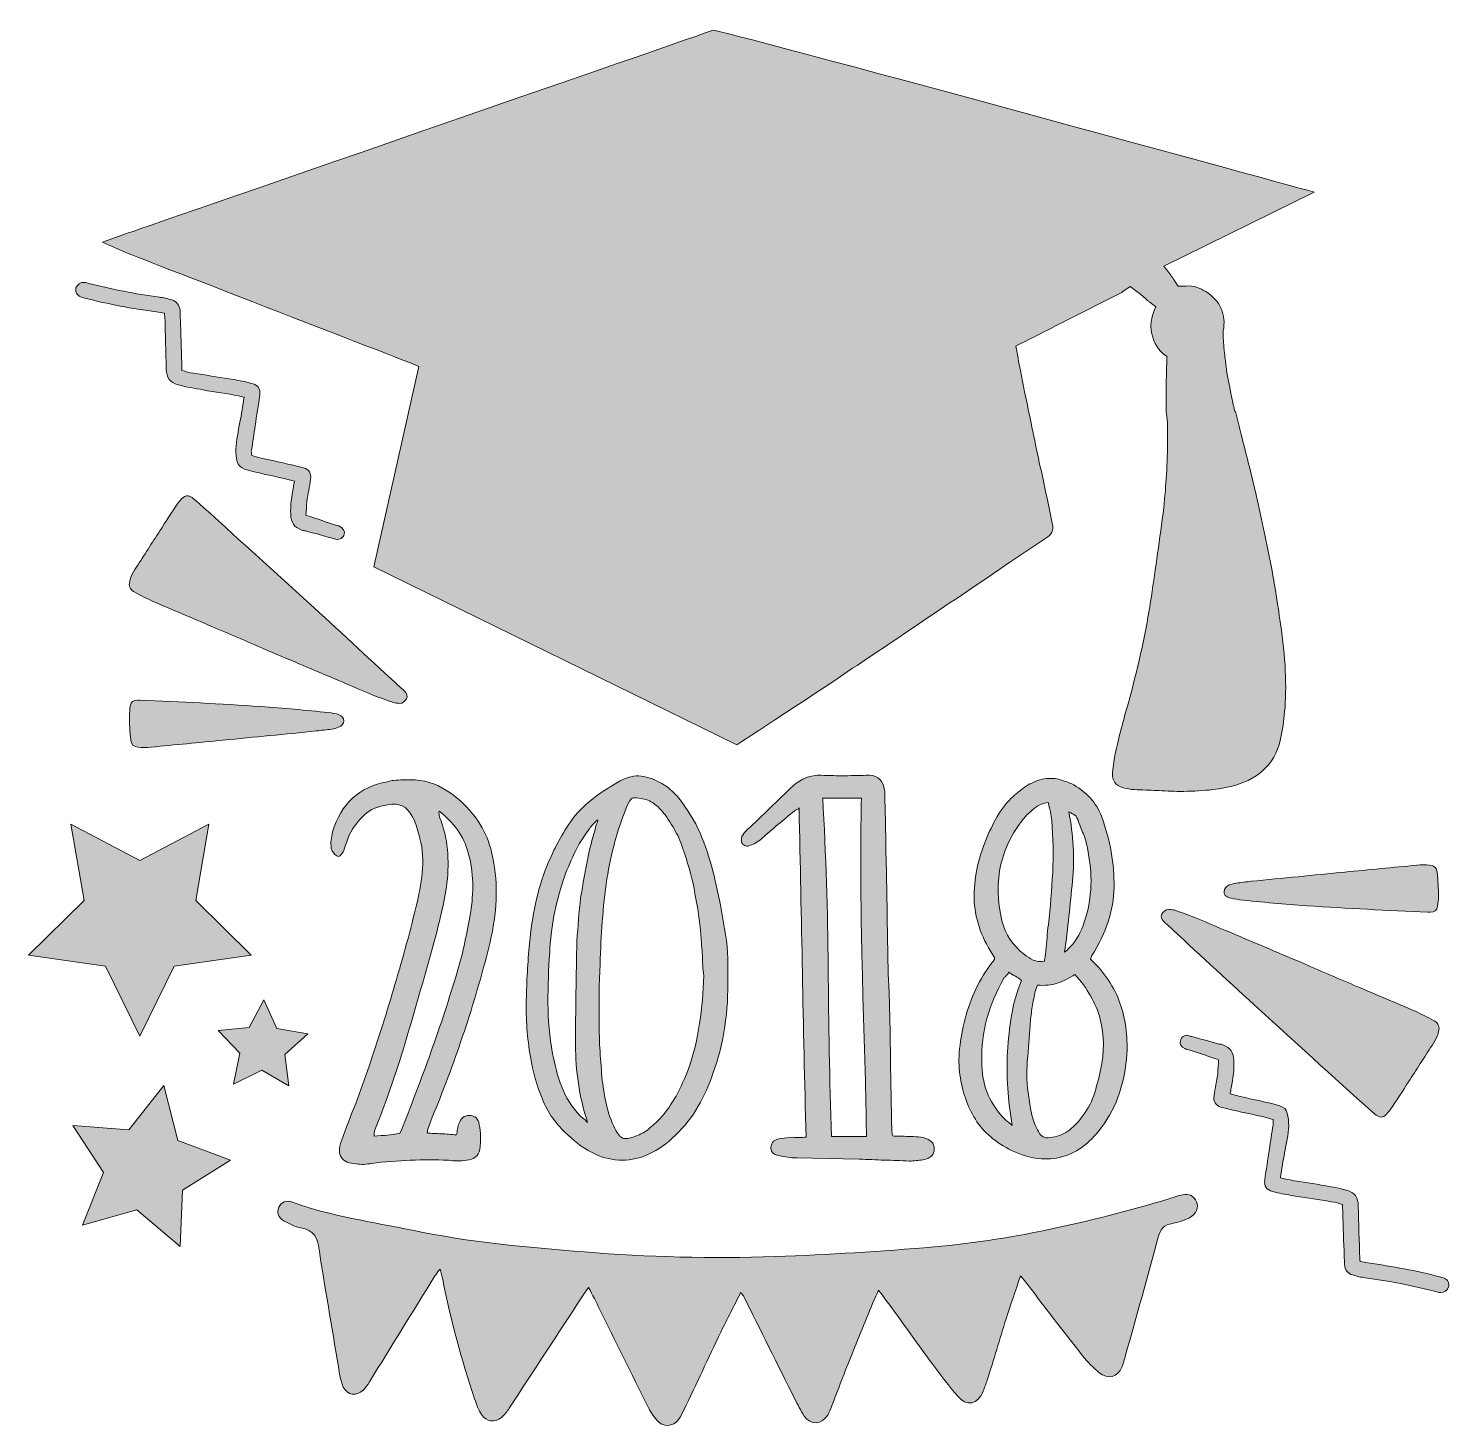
# Model space of a CAD drawing. Header units: inches. Extents: x 0.86 to 5.14, y 0.89 to 5.11.
import ezdxf

# ---------------------------------------------------------------- set-up
doc = ezdxf.new("R2010")
doc.units = ezdxf.units.IN
doc.header["$MEASUREMENT"] = 0
doc.layers.add('Calque 1', color=7, linetype='Continuous')

# ---------------------------------------------------------------- blocks, each defined once
blk = doc.blocks.new('block 3')
at = {"layer": 'Calque 1', "true_color": 0x1b1b1b}
h = blk.add_hatch(color=250, dxfattribs=at)
h.dxf.hatch_style = 2
edge = h.paths.add_edge_path()
edge.add_spline(control_points=[(2.0597, 1.7792), (2.075, 1.7778), (2.0889, 1.7778), (2.1042, 1.7764), (2.1181, 1.7764), (2.1333, 1.775), (2.1486, 1.7736), (2.1514, 1.7792), (2.1514, 1.7847), (2.1528, 1.7903), (2.1528, 1.7958), (2.1542, 1.8014), (2.1569, 1.8069), (2.1625, 1.8236), (2.1722, 1.8319), (2.1875, 1.8319), (2.2056, 1.8319), (2.2153, 1.8222), (2.2181, 1.8042), (2.2208, 1.7931), (2.2208, 1.7806), (2.2222, 1.7681), (2.2222, 1.7556), (2.2222, 1.7431), (2.2194, 1.7292), (2.2167, 1.7097), (2.2028, 1.7), (2.1792, 1.6972), (2.1611, 1.6944), (2.1431, 1.6944), (2.125, 1.6972), (2.0486, 1.7), (1.9722, 1.6972), (1.8944, 1.6875), (1.8861, 1.6861), (1.8778, 1.6861), (1.8708, 1.6847), (1.8639, 1.6847), (1.8556, 1.6847), (1.8472, 1.6861), (1.8264, 1.6875), (1.8111, 1.6931), (1.8028, 1.7056), (1.7944, 1.7167), (1.7944, 1.7333), (1.8028, 1.7556), (1.8167, 1.7931), (1.8306, 1.8306), (1.8458, 1.8681), (1.8597, 1.9056), (1.8736, 1.9431), (1.8861, 1.9806), (1.9139, 2.0625), (1.9403, 2.1444), (1.9639, 2.2264), (1.9889, 2.3083), (2.0111, 2.3917), (2.0306, 2.4736), (2.0389, 2.5083), (2.0444, 2.5417), (2.0472, 2.5764), (2.05, 2.6111), (2.0458, 2.6458), (2.0361, 2.6792), (2.0333, 2.6875), (2.0319, 2.6972), (2.0278, 2.7069), (2.025, 2.7167), (2.0208, 2.725), (2.0153, 2.7347), (2, 2.7639), (1.9764, 2.775), (1.9417, 2.7681), (1.9139, 2.7639), (1.8903, 2.7542), (1.8722, 2.7375), (1.8542, 2.7208), (1.8389, 2.7014), (1.8264, 2.6764), (1.8236, 2.6694), (1.8208, 2.6611), (1.8181, 2.6542), (1.8153, 2.6472), (1.8125, 2.6389), (1.8097, 2.6306), (1.8069, 2.625), (1.8056, 2.6208), (1.8014, 2.6167), (1.7986, 2.6125), (1.7944, 2.6111), (1.7889, 2.6139), (1.7806, 2.6181), (1.775, 2.6264), (1.7722, 2.6375), (1.7694, 2.6542), (1.7722, 2.6694), (1.7764, 2.6861), (1.8014, 2.7708), (1.8556, 2.8222), (1.9417, 2.8375), (1.95, 2.8403), (1.9583, 2.8417), (1.9681, 2.8417), (1.9778, 2.8431), (1.9861, 2.8431), (1.9944, 2.8431), (2.0361, 2.8458), (2.0736, 2.8375), (2.1056, 2.8194), (2.1375, 2.8014), (2.1667, 2.7778), (2.1931, 2.7472), (2.2139, 2.7222), (2.2306, 2.6958), (2.2417, 2.6681), (2.2528, 2.6403), (2.2597, 2.6097), (2.2639, 2.5792), (2.2708, 2.5361), (2.2708, 2.4917), (2.2667, 2.45), (2.2625, 2.4069), (2.2542, 2.3653), (2.2431, 2.3222), (2.2208, 2.2375), (2.1958, 2.1528), (2.1681, 2.0708), (2.1403, 1.9889), (2.1097, 1.9069), (2.0764, 1.8264), (2.0764, 1.8264), (2.0625, 1.7875), (2.0625, 1.7875), (2.0625, 1.7875), (2.0625, 1.7792), (2.0625, 1.7792), (2.0625, 1.7792), (2.0597, 1.7792), (2.0597, 1.7792)], knot_values=[0, 0, 0, 0, 1, 1, 1, 2, 2, 2, 3, 3, 3, 4, 4, 4, 5, 5, 5, 6, 6, 6, 7, 7, 7, 8, 8, 8, 9, 9, 9, 10, 10, 10, 11, 11, 11, 12, 12, 12, 13, 13, 13, 14, 14, 14, 15, 15, 15, 16, 16, 16, 17, 17, 17, 18, 18, 18, 19, 19, 19, 20, 20, 20, 21, 21, 21, 22, 22, 22, 23, 23, 23, 24, 24, 24, 25, 25, 25, 26, 26, 26, 27, 27, 27, 28, 28, 28, 29, 29, 29, 30, 30, 30, 31, 31, 31, 32, 32, 32, 33, 33, 33, 34, 34, 34, 35, 35, 35, 36, 36, 36, 37, 37, 37, 38, 38, 38, 39, 39, 39, 40, 40, 40, 41, 41, 41, 42, 42, 42, 43, 43, 43, 44, 44, 44, 45, 45, 45, 46, 46, 46, 46], degree=3, periodic=1)
edge = h.paths.add_edge_path()
edge.add_spline(control_points=[(1.9792, 1.7778), (2.0125, 1.8597), (2.0431, 1.9417), (2.0722, 2.0222), (2.1014, 2.1028), (2.1278, 2.1847), (2.1528, 2.2681), (2.1611, 2.2958), (2.1681, 2.3236), (2.175, 2.3542), (2.1806, 2.3833), (2.1861, 2.4125), (2.1917, 2.4417), (2.1972, 2.4722), (2.1986, 2.5028), (2.1986, 2.5333), (2.1972, 2.5639), (2.1931, 2.5944), (2.1847, 2.6236), (2.1708, 2.6736), (2.1417, 2.7153), (2.0972, 2.7486), (2.0958, 2.7444), (2.0972, 2.7389), (2.0986, 2.7306), (2.1111, 2.6986), (2.1194, 2.6667), (2.1222, 2.6333), (2.125, 2.6), (2.125, 2.5667), (2.1208, 2.5319), (2.1167, 2.5014), (2.1111, 2.4708), (2.1042, 2.4431), (2.0972, 2.4139), (2.0903, 2.3847), (2.0819, 2.3556), (2.0556, 2.2583), (2.0278, 2.1625), (2, 2.0681), (1.9722, 1.9736), (1.9403, 1.8792), (1.9028, 1.7861), (1.9014, 1.7833), (1.9014, 1.7778), (1.9014, 1.7694), (1.9153, 1.7708), (1.9292, 1.7722), (1.9417, 1.7722), (1.9514, 1.7736), (1.9653, 1.7764), (1.9792, 1.7778)], knot_values=[0, 0, 0, 0, 1, 1, 1, 2, 2, 2, 3, 3, 3, 4, 4, 4, 5, 5, 5, 6, 6, 6, 7, 7, 7, 8, 8, 8, 9, 9, 9, 10, 10, 10, 11, 11, 11, 12, 12, 12, 13, 13, 13, 14, 14, 14, 15, 15, 15, 16, 16, 16, 17, 17, 17, 17], degree=3, periodic=1)
h = blk.add_hatch(color=250, dxfattribs=at)
h.dxf.hatch_style = 2
edge = h.paths.add_edge_path()
edge.add_spline(control_points=[(2.9667, 2.2486), (2.9694, 2.1472), (2.9556, 2.05), (2.9222, 1.9583), (2.9111, 1.9236), (2.8958, 1.8917), (2.8778, 1.8597), (2.8597, 1.8278), (2.8361, 1.7986), (2.8097, 1.7722), (2.7569, 1.7222), (2.7042, 1.6972), (2.6486, 1.6972), (2.5931, 1.6972), (2.5389, 1.7222), (2.4847, 1.7736), (2.45, 1.8042), (2.425, 1.8403), (2.4083, 1.8806), (2.3917, 1.9208), (2.3792, 1.9639), (2.3722, 2.0083), (2.3625, 2.0653), (2.3583, 2.1222), (2.3597, 2.1792), (2.3611, 2.2361), (2.3639, 2.2931), (2.3694, 2.35), (2.3736, 2.3903), (2.3792, 2.4306), (2.3875, 2.4694), (2.3958, 2.5083), (2.4069, 2.5472), (2.4222, 2.5847), (2.4431, 2.6347), (2.4681, 2.6819), (2.5, 2.7264), (2.5194, 2.7514), (2.5417, 2.7722), (2.5653, 2.7903), (2.5903, 2.8083), (2.6153, 2.825), (2.6431, 2.8403), (2.6639, 2.8514), (2.6861, 2.8569), (2.7056, 2.8542), (2.7264, 2.8514), (2.7472, 2.8444), (2.7681, 2.8319), (2.7833, 2.8236), (2.7958, 2.8139), (2.8069, 2.8014), (2.8181, 2.7903), (2.8292, 2.7764), (2.8375, 2.7625), (2.8625, 2.7278), (2.8806, 2.6931), (2.8944, 2.6556), (2.9083, 2.6181), (2.9194, 2.5792), (2.9292, 2.5389), (2.9403, 2.4903), (2.95, 2.4431), (2.9569, 2.3944), (2.9667, 2.3486), (2.9681, 2.2986), (2.9667, 2.2486)], knot_values=[0, 0, 0, 0, 1, 1, 1, 2, 2, 2, 3, 3, 3, 4, 4, 4, 5, 5, 5, 6, 6, 6, 7, 7, 7, 8, 8, 8, 9, 9, 9, 10, 10, 10, 11, 11, 11, 12, 12, 12, 13, 13, 13, 14, 14, 14, 15, 15, 15, 16, 16, 16, 17, 17, 17, 18, 18, 18, 19, 19, 19, 20, 20, 20, 21, 21, 21, 22, 22, 22, 22], degree=3, periodic=1)
edge = h.paths.add_edge_path()
edge.add_spline(control_points=[(2.5458, 2.6125), (2.55, 2.6306), (2.5542, 2.6486), (2.5597, 2.6667), (2.5639, 2.6847), (2.5694, 2.7028), (2.575, 2.7208), (2.575, 2.7222), (2.5736, 2.7222), (2.5722, 2.7222), (2.5694, 2.7181), (2.5653, 2.7139), (2.5611, 2.7097), (2.5569, 2.7056), (2.5528, 2.7), (2.55, 2.6958), (2.5319, 2.6722), (2.5167, 2.6472), (2.5042, 2.6208), (2.4917, 2.5944), (2.4806, 2.5681), (2.4708, 2.5403), (2.4597, 2.5056), (2.45, 2.4694), (2.4431, 2.4333), (2.4361, 2.3972), (2.4319, 2.3597), (2.4306, 2.3236), (2.4264, 2.2722), (2.425, 2.2222), (2.425, 2.1708), (2.425, 2.1208), (2.4306, 2.0694), (2.4389, 2.0181), (2.4458, 1.9833), (2.4542, 1.95), (2.4667, 1.9181), (2.4792, 1.8861), (2.4972, 1.8569), (2.5222, 1.8306), (2.525, 1.8278), (2.5278, 1.8264), (2.5306, 1.8236), (2.5347, 1.8208), (2.5389, 1.8167), (2.5444, 1.8111), (2.5319, 1.8514), (2.5222, 1.8903), (2.5167, 1.9292), (2.5111, 1.9667), (2.5083, 2.0056), (2.5083, 2.0431), (2.5083, 2.1486), (2.5097, 2.2542), (2.5125, 2.3583), (2.5153, 2.4014), (2.5181, 2.4444), (2.5236, 2.4875), (2.5306, 2.5292), (2.5375, 2.5708), (2.5458, 2.6125)], knot_values=[0, 0, 0, 0, 1, 1, 1, 2, 2, 2, 3, 3, 3, 4, 4, 4, 5, 5, 5, 6, 6, 6, 7, 7, 7, 8, 8, 8, 9, 9, 9, 10, 10, 10, 11, 11, 11, 12, 12, 12, 13, 13, 13, 14, 14, 14, 15, 15, 15, 16, 16, 16, 17, 17, 17, 18, 18, 18, 19, 19, 19, 20, 20, 20, 20], degree=3, periodic=1)
edge = h.paths.add_edge_path()
edge.add_spline(control_points=[(2.8472, 1.9694), (2.8639, 2.0153), (2.875, 2.0625), (2.8819, 2.1097), (2.8889, 2.1569), (2.8931, 2.2042), (2.8944, 2.2528), (2.8917, 2.2736), (2.8903, 2.2931), (2.8903, 2.3139), (2.8889, 2.3347), (2.8875, 2.3542), (2.8861, 2.375), (2.8819, 2.4181), (2.8764, 2.4597), (2.8681, 2.5), (2.8611, 2.5417), (2.85, 2.5819), (2.8361, 2.6222), (2.8292, 2.6431), (2.8222, 2.6639), (2.8125, 2.6819), (2.8028, 2.7), (2.7917, 2.7194), (2.7778, 2.7375), (2.7694, 2.7486), (2.7597, 2.7597), (2.7486, 2.7681), (2.7375, 2.7778), (2.725, 2.7833), (2.7097, 2.7861), (2.6944, 2.7889), (2.6847, 2.7903), (2.6792, 2.7875), (2.6736, 2.7847), (2.6681, 2.7764), (2.6625, 2.7625), (2.6347, 2.6944), (2.6153, 2.6222), (2.6028, 2.5444), (2.5958, 2.5014), (2.5917, 2.4597), (2.5889, 2.4167), (2.5861, 2.375), (2.5833, 2.3319), (2.5819, 2.2875), (2.5792, 2.2292), (2.5792, 2.1708), (2.5792, 2.1125), (2.5792, 2.0542), (2.5833, 1.9958), (2.5889, 1.9375), (2.5917, 1.9125), (2.5958, 1.8889), (2.6014, 1.8639), (2.6069, 1.8389), (2.6153, 1.8153), (2.6264, 1.7931), (2.6347, 1.7764), (2.6431, 1.7667), (2.65, 1.7639), (2.6569, 1.7611), (2.6708, 1.7625), (2.6889, 1.7694), (2.7042, 1.775), (2.7167, 1.7819), (2.7292, 1.7917), (2.7403, 1.8014), (2.7514, 1.8111), (2.7625, 1.8222), (2.7819, 1.8431), (2.7972, 1.8667), (2.8111, 1.8903), (2.825, 1.9181), (2.8375, 1.9431), (2.8472, 1.9694)], knot_values=[0, 0, 0, 0, 1, 1, 1, 2, 2, 2, 3, 3, 3, 4, 4, 4, 5, 5, 5, 6, 6, 6, 7, 7, 7, 8, 8, 8, 9, 9, 9, 10, 10, 10, 11, 11, 11, 12, 12, 12, 13, 13, 13, 14, 14, 14, 15, 15, 15, 16, 16, 16, 17, 17, 17, 18, 18, 18, 19, 19, 19, 20, 20, 20, 21, 21, 21, 22, 22, 22, 23, 23, 23, 24, 24, 24, 25, 25, 25, 25], degree=3, periodic=1)
h = blk.add_hatch(color=250, dxfattribs=at)
h.dxf.hatch_style = 2
edge = h.paths.add_edge_path()
edge.add_spline(control_points=[(3.2028, 1.7667), (3.1986, 1.9333), (3.1944, 2.0986), (3.1917, 2.2625), (3.1889, 2.4264), (3.1847, 2.5917), (3.1819, 2.7583), (3.1792, 2.7556), (3.1778, 2.7542), (3.175, 2.7542), (3.1722, 2.7528), (3.1694, 2.7514), (3.1681, 2.75), (3.1514, 2.7361), (3.1347, 2.7222), (3.1181, 2.7083), (3.1014, 2.6944), (3.0861, 2.6806), (3.0694, 2.6667), (3.0583, 2.6556), (3.0444, 2.6486), (3.0306, 2.6444), (3.0278, 2.6431), (3.025, 2.6431), (3.0208, 2.6444), (3.0167, 2.6458), (3.0125, 2.6472), (3.0111, 2.6514), (3.0083, 2.6542), (3.0083, 2.6569), (3.0083, 2.6611), (3.0083, 2.6653), (3.0083, 2.6694), (3.0097, 2.6736), (3.0125, 2.6764), (3.0139, 2.6806), (3.0167, 2.6833), (3.0194, 2.6861), (3.0222, 2.6903), (3.025, 2.6931), (3.0486, 2.7139), (3.0722, 2.7361), (3.0944, 2.7583), (3.1167, 2.7806), (3.1403, 2.8028), (3.1639, 2.825), (3.1889, 2.8472), (3.2167, 2.8583), (3.2486, 2.8569), (3.2736, 2.8556), (3.2972, 2.8556), (3.3208, 2.8556), (3.3444, 2.8556), (3.3681, 2.8569), (3.3931, 2.8569), (3.4208, 2.8556), (3.4361, 2.8403), (3.4389, 2.8125), (3.4403, 2.8069), (3.4403, 2.8014), (3.4403, 2.7958), (3.4403, 2.7903), (3.4403, 2.7847), (3.4403, 2.7792), (3.4417, 2.7319), (3.4431, 2.6861), (3.4431, 2.6403), (3.4444, 2.5944), (3.4458, 2.5486), (3.4458, 2.5028), (3.4472, 2.4514), (3.4472, 2.4014), (3.4486, 2.3528), (3.4486, 2.3042), (3.45, 2.2542), (3.4528, 2.2028), (3.4556, 2.1319), (3.4569, 2.0625), (3.4569, 1.9931), (3.4583, 1.9236), (3.4597, 1.8542), (3.4611, 1.7833), (3.4625, 1.7806), (3.4625, 1.7792), (3.4625, 1.7778), (3.4625, 1.7764), (3.4625, 1.7736), (3.4639, 1.7708), (3.4694, 1.7694), (3.475, 1.7694), (3.4806, 1.7694), (3.4861, 1.7694), (3.4931, 1.7694), (3.4986, 1.7694), (3.5069, 1.7681), (3.5167, 1.7681), (3.5264, 1.7681), (3.5361, 1.7681), (3.5458, 1.7667), (3.5556, 1.7653), (3.5778, 1.7597), (3.5889, 1.7486), (3.5889, 1.7306), (3.5889, 1.7222), (3.5861, 1.7153), (3.5806, 1.7097), (3.575, 1.7042), (3.5653, 1.7), (3.5542, 1.6986), (3.5472, 1.6972), (3.5417, 1.6972), (3.5347, 1.6958), (3.5278, 1.6958), (3.5208, 1.6944), (3.5139, 1.6944), (3.4889, 1.6958), (3.4639, 1.6972), (3.4389, 1.6972), (3.4139, 1.6986), (3.3889, 1.7), (3.3625, 1.7), (3.3625, 1.7), (3.175, 1.7042), (3.175, 1.7042), (3.1556, 1.7042), (3.1389, 1.7069), (3.1222, 1.7111), (3.1028, 1.7139), (3.0944, 1.7236), (3.0972, 1.7403), (3.1, 1.7486), (3.1028, 1.7542), (3.1083, 1.7569), (3.1139, 1.7597), (3.1194, 1.7611), (3.1278, 1.7625), (3.1389, 1.7639), (3.1514, 1.7653), (3.1625, 1.7667), (3.1764, 1.7639), (3.1889, 1.7653), (3.2028, 1.7667)], knot_values=[0, 0, 0, 0, 1, 1, 1, 2, 2, 2, 3, 3, 3, 4, 4, 4, 5, 5, 5, 6, 6, 6, 7, 7, 7, 8, 8, 8, 9, 9, 9, 10, 10, 10, 11, 11, 11, 12, 12, 12, 13, 13, 13, 14, 14, 14, 15, 15, 15, 16, 16, 16, 17, 17, 17, 18, 18, 18, 19, 19, 19, 20, 20, 20, 21, 21, 21, 22, 22, 22, 23, 23, 23, 24, 24, 24, 25, 25, 25, 26, 26, 26, 27, 27, 27, 28, 28, 28, 29, 29, 29, 30, 30, 30, 31, 31, 31, 32, 32, 32, 33, 33, 33, 34, 34, 34, 35, 35, 35, 36, 36, 36, 37, 37, 37, 38, 38, 38, 39, 39, 39, 40, 40, 40, 41, 41, 41, 42, 42, 42, 43, 43, 43, 44, 44, 44, 45, 45, 45, 46, 46, 46, 47, 47, 47, 47], degree=3, periodic=1)
edge = h.paths.add_edge_path()
edge.add_spline(control_points=[(3.2528, 2.7889), (3.2625, 2.6167), (3.2681, 2.4472), (3.2694, 2.2778), (3.2708, 2.1097), (3.2736, 1.9389), (3.2792, 1.7681), (3.2792, 1.7681), (3.3847, 1.7681), (3.3847, 1.7681), (3.3833, 1.8528), (3.3819, 1.9389), (3.3792, 2.0236), (3.3764, 2.1083), (3.3736, 2.1931), (3.3722, 2.2778), (3.3694, 2.3625), (3.3681, 2.4472), (3.3681, 2.5319), (3.3667, 2.6167), (3.3681, 2.7014), (3.3694, 2.7875), (3.3694, 2.7875), (3.2528, 2.7875), (3.2528, 2.7875), (3.2528, 2.7875), (3.2528, 2.7889), (3.2528, 2.7889)], knot_values=[0, 0, 0, 0, 1, 1, 1, 2, 2, 2, 3, 3, 3, 4, 4, 4, 5, 5, 5, 6, 6, 6, 7, 7, 7, 8, 8, 8, 9, 9, 9, 9], degree=3, periodic=1)
h = blk.add_hatch(color=250, dxfattribs=at)
h.dxf.hatch_style = 2
edge = h.paths.add_edge_path()
edge.add_spline(control_points=[(4.0597, 2.3028), (4.1028, 2.2625), (4.1319, 2.2181), (4.1486, 2.1708), (4.1653, 2.1236), (4.1722, 2.0722), (4.1694, 2.0167), (4.1667, 1.9764), (4.1597, 1.9375), (4.1472, 1.9), (4.1347, 1.8625), (4.1167, 1.8278), (4.0917, 1.7944), (4.0556, 1.7458), (4.0139, 1.7167), (3.9667, 1.7056), (3.9194, 1.6944), (3.8681, 1.7028), (3.8139, 1.7306), (3.7667, 1.7556), (3.7319, 1.7875), (3.7083, 1.8278), (3.6847, 1.8681), (3.6708, 1.9139), (3.6653, 1.9639), (3.6625, 1.9875), (3.6625, 2.0139), (3.6667, 2.0444), (3.6708, 2.0736), (3.6764, 2.1042), (3.6847, 2.1347), (3.6931, 2.1653), (3.7056, 2.1944), (3.7194, 2.2236), (3.7347, 2.2528), (3.7514, 2.2792), (3.7708, 2.3014), (3.7708, 2.3014), (3.7708, 2.3083), (3.7708, 2.3083), (3.7333, 2.3625), (3.7139, 2.4181), (3.7097, 2.475), (3.7069, 2.5319), (3.7167, 2.5903), (3.7403, 2.6514), (3.75, 2.6764), (3.7611, 2.7), (3.7736, 2.7236), (3.7861, 2.7472), (3.8014, 2.7681), (3.8208, 2.7875), (3.8333, 2.8), (3.8472, 2.8111), (3.8611, 2.8208), (3.875, 2.8306), (3.8903, 2.8375), (3.9069, 2.8431), (3.925, 2.8486), (3.9431, 2.8486), (3.9597, 2.8458), (3.9764, 2.8417), (3.9931, 2.8361), (4.0097, 2.8278), (4.0292, 2.8167), (4.0458, 2.8028), (4.0597, 2.7875), (4.0736, 2.7722), (4.0847, 2.7542), (4.0931, 2.7333), (4.1194, 2.6611), (4.1319, 2.5903), (4.1306, 2.5194), (4.1292, 2.45), (4.1069, 2.3806), (4.0639, 2.3139), (4.0639, 2.3139), (4.0597, 2.3028), (4.0597, 2.3028)], knot_values=[0, 0, 0, 0, 1, 1, 1, 2, 2, 2, 3, 3, 3, 4, 4, 4, 5, 5, 5, 6, 6, 6, 7, 7, 7, 8, 8, 8, 9, 9, 9, 10, 10, 10, 11, 11, 11, 12, 12, 12, 13, 13, 13, 14, 14, 14, 15, 15, 15, 16, 16, 16, 17, 17, 17, 18, 18, 18, 19, 19, 19, 20, 20, 20, 21, 21, 21, 22, 22, 22, 23, 23, 23, 24, 24, 24, 25, 25, 25, 26, 26, 26, 26], degree=3, periodic=1)
edge = h.paths.add_edge_path()
edge.add_spline(control_points=[(3.8236, 1.8014), (3.8111, 1.8778), (3.8056, 1.9528), (3.8097, 2.0236), (3.8125, 2.0611), (3.8153, 2.0972), (3.8222, 2.1333), (3.8278, 2.1694), (3.8375, 2.2042), (3.8514, 2.2389), (3.8444, 2.2444), (3.8389, 2.2486), (3.8333, 2.2514), (3.8278, 2.2542), (3.8208, 2.2583), (3.8139, 2.2639), (3.8111, 2.2597), (3.8097, 2.2556), (3.8069, 2.2542), (3.8042, 2.2514), (3.8028, 2.2486), (3.8, 2.2472), (3.7528, 2.1667), (3.7306, 2.0833), (3.7319, 1.9944), (3.7319, 1.9292), (3.7528, 1.8736), (3.7944, 1.8278), (3.8, 1.8222), (3.8042, 1.8181), (3.8097, 1.8139), (3.8125, 1.8111), (3.8181, 1.8069), (3.8236, 1.8014)], knot_values=[0, 0, 0, 0, 1, 1, 1, 2, 2, 2, 3, 3, 3, 4, 4, 4, 5, 5, 5, 6, 6, 6, 7, 7, 7, 8, 8, 8, 9, 9, 9, 10, 10, 10, 11, 11, 11, 11], degree=3, periodic=1)
edge = h.paths.add_edge_path()
edge.add_spline(control_points=[(3.7931, 2.4181), (3.8028, 2.3778), (3.825, 2.3444), (3.8611, 2.3167), (3.8694, 2.3097), (3.8778, 2.3056), (3.8875, 2.3), (3.8972, 2.2958), (3.9069, 2.2944), (3.9208, 2.2972), (3.9222, 2.3028), (3.9222, 2.3069), (3.9236, 2.3125), (3.9236, 2.3167), (3.925, 2.3222), (3.925, 2.3278), (3.9278, 2.3417), (3.9278, 2.3556), (3.9292, 2.3681), (3.9292, 2.3806), (3.9306, 2.3931), (3.9333, 2.4069), (3.9389, 2.4597), (3.9431, 2.5125), (3.9458, 2.5639), (3.9486, 2.6153), (3.9472, 2.6681), (3.9431, 2.7208), (3.9417, 2.7292), (3.9403, 2.7375), (3.9389, 2.7472), (3.9361, 2.7569), (3.9347, 2.7653), (3.9319, 2.775), (3.9167, 2.7722), (3.9042, 2.7681), (3.8958, 2.7611), (3.8861, 2.7542), (3.8778, 2.7458), (3.8681, 2.7375), (3.7889, 2.6458), (3.7639, 2.5389), (3.7931, 2.4181)], knot_values=[0, 0, 0, 0, 1, 1, 1, 2, 2, 2, 3, 3, 3, 4, 4, 4, 5, 5, 5, 6, 6, 6, 7, 7, 7, 8, 8, 8, 9, 9, 9, 10, 10, 10, 11, 11, 11, 12, 12, 12, 13, 13, 13, 14, 14, 14, 14], degree=3, periodic=1)
edge = h.paths.add_edge_path()
edge.add_spline(control_points=[(4.0903, 1.9681), (4.1014, 2.0222), (4.1014, 2.0736), (4.0889, 2.1222), (4.0764, 2.1708), (4.05, 2.2153), (4.0125, 2.2569), (3.9958, 2.2458), (3.9778, 2.2361), (3.9597, 2.2306), (3.9417, 2.225), (3.9222, 2.2222), (3.9, 2.225), (3.8958, 2.2139), (3.8931, 2.2069), (3.8917, 2.2014), (3.8889, 2.1847), (3.8861, 2.1694), (3.8833, 2.1528), (3.8806, 2.1361), (3.8792, 2.1208), (3.8778, 2.1042), (3.875, 2.0681), (3.8722, 2.0319), (3.8694, 1.9958), (3.8667, 1.9597), (3.8681, 1.9236), (3.8736, 1.8875), (3.8764, 1.8694), (3.8792, 1.8514), (3.8833, 1.8333), (3.8875, 1.8153), (3.8944, 1.7986), (3.9028, 1.7833), (3.9097, 1.7681), (3.9222, 1.7625), (3.9375, 1.7653), (3.9583, 1.7681), (3.9764, 1.7736), (3.9917, 1.7847), (4.0069, 1.7958), (4.0194, 1.8083), (4.0319, 1.825), (4.0486, 1.8458), (4.0611, 1.8681), (4.0694, 1.8917), (4.0778, 1.9181), (4.0847, 1.9431), (4.0903, 1.9681)], knot_values=[0, 0, 0, 0, 1, 1, 1, 2, 2, 2, 3, 3, 3, 4, 4, 4, 5, 5, 5, 6, 6, 6, 7, 7, 7, 8, 8, 8, 9, 9, 9, 10, 10, 10, 11, 11, 11, 12, 12, 12, 13, 13, 13, 14, 14, 14, 15, 15, 15, 16, 16, 16, 16], degree=3, periodic=1)
edge = h.paths.add_edge_path()
edge.add_spline(control_points=[(3.9944, 2.7472), (4.0083, 2.6764), (4.0125, 2.6069), (4.0056, 2.5375), (3.9986, 2.4681), (3.9917, 2.3972), (3.9819, 2.3236), (3.9986, 2.3389), (4.0125, 2.3542), (4.0208, 2.3694), (4.0306, 2.3861), (4.0375, 2.4028), (4.0431, 2.4208), (4.0542, 2.4556), (4.0597, 2.4903), (4.0611, 2.525), (4.0625, 2.5611), (4.0583, 2.5958), (4.0514, 2.6319), (4.0486, 2.6472), (4.0458, 2.6611), (4.0403, 2.675), (4.0347, 2.6889), (4.0292, 2.7028), (4.0236, 2.7167), (4.0208, 2.7264), (4.0167, 2.7333), (4.0139, 2.7361), (4.0083, 2.7389), (4.0028, 2.7431), (3.9944, 2.7472)], knot_values=[0, 0, 0, 0, 1, 1, 1, 2, 2, 2, 3, 3, 3, 4, 4, 4, 5, 5, 5, 6, 6, 6, 7, 7, 7, 8, 8, 8, 9, 9, 9, 10, 10, 10, 10], degree=3, periodic=1)
at = {"layer": 'Calque 1', "lineweight": 0}
for points, knots in [([(2.0597, 1.7792), (2.075, 1.7778), (2.0889, 1.7778), (2.1042, 1.7764), (2.1181, 1.7764), (2.1333, 1.775), (2.1486, 1.7736), (2.1514, 1.7792), (2.1514, 1.7847), (2.1528, 1.7903), (2.1528, 1.7958), (2.1542, 1.8014), (2.1569, 1.8069), (2.1625, 1.8236), (2.1722, 1.8319), (2.1875, 1.8319), (2.2056, 1.8319), (2.2153, 1.8222), (2.2181, 1.8042), (2.2208, 1.7931), (2.2208, 1.7806), (2.2222, 1.7681), (2.2222, 1.7556), (2.2222, 1.7431), (2.2194, 1.7292), (2.2167, 1.7097), (2.2028, 1.7), (2.1792, 1.6972), (2.1611, 1.6944), (2.1431, 1.6944), (2.125, 1.6972), (2.0486, 1.7), (1.9722, 1.6972), (1.8944, 1.6875), (1.8861, 1.6861), (1.8778, 1.6861), (1.8708, 1.6847), (1.8639, 1.6847), (1.8556, 1.6847), (1.8472, 1.6861), (1.8264, 1.6875), (1.8111, 1.6931), (1.8028, 1.7056), (1.7944, 1.7167), (1.7944, 1.7333), (1.8028, 1.7556), (1.8167, 1.7931), (1.8306, 1.8306), (1.8458, 1.8681), (1.8597, 1.9056), (1.8736, 1.9431), (1.8861, 1.9806), (1.9139, 2.0625), (1.9403, 2.1444), (1.9639, 2.2264), (1.9889, 2.3083), (2.0111, 2.3917), (2.0306, 2.4736), (2.0389, 2.5083), (2.0444, 2.5417), (2.0472, 2.5764), (2.05, 2.6111), (2.0458, 2.6458), (2.0361, 2.6792), (2.0333, 2.6875), (2.0319, 2.6972), (2.0278, 2.7069), (2.025, 2.7167), (2.0208, 2.725), (2.0153, 2.7347), (2, 2.7639), (1.9764, 2.775), (1.9417, 2.7681), (1.9139, 2.7639), (1.8903, 2.7542), (1.8722, 2.7375), (1.8542, 2.7208), (1.8389, 2.7014), (1.8264, 2.6764), (1.8236, 2.6694), (1.8208, 2.6611), (1.8181, 2.6542), (1.8153, 2.6472), (1.8125, 2.6389), (1.8097, 2.6306), (1.8069, 2.625), (1.8056, 2.6208), (1.8014, 2.6167), (1.7986, 2.6125), (1.7944, 2.6111), (1.7889, 2.6139), (1.7806, 2.6181), (1.775, 2.6264), (1.7722, 2.6375), (1.7694, 2.6542), (1.7722, 2.6694), (1.7764, 2.6861), (1.8014, 2.7708), (1.8556, 2.8222), (1.9417, 2.8375), (1.95, 2.8403), (1.9583, 2.8417), (1.9681, 2.8417), (1.9778, 2.8431), (1.9861, 2.8431), (1.9944, 2.8431), (2.0361, 2.8458), (2.0736, 2.8375), (2.1056, 2.8194), (2.1375, 2.8014), (2.1667, 2.7778), (2.1931, 2.7472), (2.2139, 2.7222), (2.2306, 2.6958), (2.2417, 2.6681), (2.2528, 2.6403), (2.2597, 2.6097), (2.2639, 2.5792), (2.2708, 2.5361), (2.2708, 2.4917), (2.2667, 2.45), (2.2625, 2.4069), (2.2542, 2.3653), (2.2431, 2.3222), (2.2208, 2.2375), (2.1958, 2.1528), (2.1681, 2.0708), (2.1403, 1.9889), (2.1097, 1.9069), (2.0764, 1.8264), (2.0764, 1.8264), (2.0625, 1.7875), (2.0625, 1.7875), (2.0625, 1.7875), (2.0625, 1.7792), (2.0625, 1.7792), (2.0625, 1.7792), (2.0597, 1.7792), (2.0597, 1.7792)], [0, 0, 0, 0, 1, 1, 1, 2, 2, 2, 3, 3, 3, 4, 4, 4, 5, 5, 5, 6, 6, 6, 7, 7, 7, 8, 8, 8, 9, 9, 9, 10, 10, 10, 11, 11, 11, 12, 12, 12, 13, 13, 13, 14, 14, 14, 15, 15, 15, 16, 16, 16, 17, 17, 17, 18, 18, 18, 19, 19, 19, 20, 20, 20, 21, 21, 21, 22, 22, 22, 23, 23, 23, 24, 24, 24, 25, 25, 25, 26, 26, 26, 27, 27, 27, 28, 28, 28, 29, 29, 29, 30, 30, 30, 31, 31, 31, 32, 32, 32, 33, 33, 33, 34, 34, 34, 35, 35, 35, 36, 36, 36, 37, 37, 37, 38, 38, 38, 39, 39, 39, 40, 40, 40, 41, 41, 41, 42, 42, 42, 43, 43, 43, 44, 44, 44, 45, 45, 45, 46, 46, 46, 46]), ([(2.9667, 2.2486), (2.9694, 2.1472), (2.9556, 2.05), (2.9222, 1.9583), (2.9111, 1.9236), (2.8958, 1.8917), (2.8778, 1.8597), (2.8597, 1.8278), (2.8361, 1.7986), (2.8097, 1.7722), (2.7569, 1.7222), (2.7042, 1.6972), (2.6486, 1.6972), (2.5931, 1.6972), (2.5389, 1.7222), (2.4847, 1.7736), (2.45, 1.8042), (2.425, 1.8403), (2.4083, 1.8806), (2.3917, 1.9208), (2.3792, 1.9639), (2.3722, 2.0083), (2.3625, 2.0653), (2.3583, 2.1222), (2.3597, 2.1792), (2.3611, 2.2361), (2.3639, 2.2931), (2.3694, 2.35), (2.3736, 2.3903), (2.3792, 2.4306), (2.3875, 2.4694), (2.3958, 2.5083), (2.4069, 2.5472), (2.4222, 2.5847), (2.4431, 2.6347), (2.4681, 2.6819), (2.5, 2.7264), (2.5194, 2.7514), (2.5417, 2.7722), (2.5653, 2.7903), (2.5903, 2.8083), (2.6153, 2.825), (2.6431, 2.8403), (2.6639, 2.8514), (2.6861, 2.8569), (2.7056, 2.8542), (2.7264, 2.8514), (2.7472, 2.8444), (2.7681, 2.8319), (2.7833, 2.8236), (2.7958, 2.8139), (2.8069, 2.8014), (2.8181, 2.7903), (2.8292, 2.7764), (2.8375, 2.7625), (2.8625, 2.7278), (2.8806, 2.6931), (2.8944, 2.6556), (2.9083, 2.6181), (2.9194, 2.5792), (2.9292, 2.5389), (2.9403, 2.4903), (2.95, 2.4431), (2.9569, 2.3944), (2.9667, 2.3486), (2.9681, 2.2986), (2.9667, 2.2486)], [0, 0, 0, 0, 1, 1, 1, 2, 2, 2, 3, 3, 3, 4, 4, 4, 5, 5, 5, 6, 6, 6, 7, 7, 7, 8, 8, 8, 9, 9, 9, 10, 10, 10, 11, 11, 11, 12, 12, 12, 13, 13, 13, 14, 14, 14, 15, 15, 15, 16, 16, 16, 17, 17, 17, 18, 18, 18, 19, 19, 19, 20, 20, 20, 21, 21, 21, 22, 22, 22, 22]), ([(3.2028, 1.7667), (3.1986, 1.9333), (3.1944, 2.0986), (3.1917, 2.2625), (3.1889, 2.4264), (3.1847, 2.5917), (3.1819, 2.7583), (3.1792, 2.7556), (3.1778, 2.7542), (3.175, 2.7542), (3.1722, 2.7528), (3.1694, 2.7514), (3.1681, 2.75), (3.1514, 2.7361), (3.1347, 2.7222), (3.1181, 2.7083), (3.1014, 2.6944), (3.0861, 2.6806), (3.0694, 2.6667), (3.0583, 2.6556), (3.0444, 2.6486), (3.0306, 2.6444), (3.0278, 2.6431), (3.025, 2.6431), (3.0208, 2.6444), (3.0167, 2.6458), (3.0125, 2.6472), (3.0111, 2.6514), (3.0083, 2.6542), (3.0083, 2.6569), (3.0083, 2.6611), (3.0083, 2.6653), (3.0083, 2.6694), (3.0097, 2.6736), (3.0125, 2.6764), (3.0139, 2.6806), (3.0167, 2.6833), (3.0194, 2.6861), (3.0222, 2.6903), (3.025, 2.6931), (3.0486, 2.7139), (3.0722, 2.7361), (3.0944, 2.7583), (3.1167, 2.7806), (3.1403, 2.8028), (3.1639, 2.825), (3.1889, 2.8472), (3.2167, 2.8583), (3.2486, 2.8569), (3.2736, 2.8556), (3.2972, 2.8556), (3.3208, 2.8556), (3.3444, 2.8556), (3.3681, 2.8569), (3.3931, 2.8569), (3.4208, 2.8556), (3.4361, 2.8403), (3.4389, 2.8125), (3.4403, 2.8069), (3.4403, 2.8014), (3.4403, 2.7958), (3.4403, 2.7903), (3.4403, 2.7847), (3.4403, 2.7792), (3.4417, 2.7319), (3.4431, 2.6861), (3.4431, 2.6403), (3.4444, 2.5944), (3.4458, 2.5486), (3.4458, 2.5028), (3.4472, 2.4514), (3.4472, 2.4014), (3.4486, 2.3528), (3.4486, 2.3042), (3.45, 2.2542), (3.4528, 2.2028), (3.4556, 2.1319), (3.4569, 2.0625), (3.4569, 1.9931), (3.4583, 1.9236), (3.4597, 1.8542), (3.4611, 1.7833), (3.4625, 1.7806), (3.4625, 1.7792), (3.4625, 1.7778), (3.4625, 1.7764), (3.4625, 1.7736), (3.4639, 1.7708), (3.4694, 1.7694), (3.475, 1.7694), (3.4806, 1.7694), (3.4861, 1.7694), (3.4931, 1.7694), (3.4986, 1.7694), (3.5069, 1.7681), (3.5167, 1.7681), (3.5264, 1.7681), (3.5361, 1.7681), (3.5458, 1.7667), (3.5556, 1.7653), (3.5778, 1.7597), (3.5889, 1.7486), (3.5889, 1.7306), (3.5889, 1.7222), (3.5861, 1.7153), (3.5806, 1.7097), (3.575, 1.7042), (3.5653, 1.7), (3.5542, 1.6986), (3.5472, 1.6972), (3.5417, 1.6972), (3.5347, 1.6958), (3.5278, 1.6958), (3.5208, 1.6944), (3.5139, 1.6944), (3.4889, 1.6958), (3.4639, 1.6972), (3.4389, 1.6972), (3.4139, 1.6986), (3.3889, 1.7), (3.3625, 1.7), (3.3625, 1.7), (3.175, 1.7042), (3.175, 1.7042), (3.1556, 1.7042), (3.1389, 1.7069), (3.1222, 1.7111), (3.1028, 1.7139), (3.0944, 1.7236), (3.0972, 1.7403), (3.1, 1.7486), (3.1028, 1.7542), (3.1083, 1.7569), (3.1139, 1.7597), (3.1194, 1.7611), (3.1278, 1.7625), (3.1389, 1.7639), (3.1514, 1.7653), (3.1625, 1.7667), (3.1764, 1.7639), (3.1889, 1.7653), (3.2028, 1.7667)], [0, 0, 0, 0, 1, 1, 1, 2, 2, 2, 3, 3, 3, 4, 4, 4, 5, 5, 5, 6, 6, 6, 7, 7, 7, 8, 8, 8, 9, 9, 9, 10, 10, 10, 11, 11, 11, 12, 12, 12, 13, 13, 13, 14, 14, 14, 15, 15, 15, 16, 16, 16, 17, 17, 17, 18, 18, 18, 19, 19, 19, 20, 20, 20, 21, 21, 21, 22, 22, 22, 23, 23, 23, 24, 24, 24, 25, 25, 25, 26, 26, 26, 27, 27, 27, 28, 28, 28, 29, 29, 29, 30, 30, 30, 31, 31, 31, 32, 32, 32, 33, 33, 33, 34, 34, 34, 35, 35, 35, 36, 36, 36, 37, 37, 37, 38, 38, 38, 39, 39, 39, 40, 40, 40, 41, 41, 41, 42, 42, 42, 43, 43, 43, 44, 44, 44, 45, 45, 45, 46, 46, 46, 47, 47, 47, 47]), ([(4.0597, 2.3028), (4.1028, 2.2625), (4.1319, 2.2181), (4.1486, 2.1708), (4.1653, 2.1236), (4.1722, 2.0722), (4.1694, 2.0167), (4.1667, 1.9764), (4.1597, 1.9375), (4.1472, 1.9), (4.1347, 1.8625), (4.1167, 1.8278), (4.0917, 1.7944), (4.0556, 1.7458), (4.0139, 1.7167), (3.9667, 1.7056), (3.9194, 1.6944), (3.8681, 1.7028), (3.8139, 1.7306), (3.7667, 1.7556), (3.7319, 1.7875), (3.7083, 1.8278), (3.6847, 1.8681), (3.6708, 1.9139), (3.6653, 1.9639), (3.6625, 1.9875), (3.6625, 2.0139), (3.6667, 2.0444), (3.6708, 2.0736), (3.6764, 2.1042), (3.6847, 2.1347), (3.6931, 2.1653), (3.7056, 2.1944), (3.7194, 2.2236), (3.7347, 2.2528), (3.7514, 2.2792), (3.7708, 2.3014), (3.7708, 2.3014), (3.7708, 2.3083), (3.7708, 2.3083), (3.7333, 2.3625), (3.7139, 2.4181), (3.7097, 2.475), (3.7069, 2.5319), (3.7167, 2.5903), (3.7403, 2.6514), (3.75, 2.6764), (3.7611, 2.7), (3.7736, 2.7236), (3.7861, 2.7472), (3.8014, 2.7681), (3.8208, 2.7875), (3.8333, 2.8), (3.8472, 2.8111), (3.8611, 2.8208), (3.875, 2.8306), (3.8903, 2.8375), (3.9069, 2.8431), (3.925, 2.8486), (3.9431, 2.8486), (3.9597, 2.8458), (3.9764, 2.8417), (3.9931, 2.8361), (4.0097, 2.8278), (4.0292, 2.8167), (4.0458, 2.8028), (4.0597, 2.7875), (4.0736, 2.7722), (4.0847, 2.7542), (4.0931, 2.7333), (4.1194, 2.6611), (4.1319, 2.5903), (4.1306, 2.5194), (4.1292, 2.45), (4.1069, 2.3806), (4.0639, 2.3139), (4.0639, 2.3139), (4.0597, 2.3028), (4.0597, 2.3028)], [0, 0, 0, 0, 1, 1, 1, 2, 2, 2, 3, 3, 3, 4, 4, 4, 5, 5, 5, 6, 6, 6, 7, 7, 7, 8, 8, 8, 9, 9, 9, 10, 10, 10, 11, 11, 11, 12, 12, 12, 13, 13, 13, 14, 14, 14, 15, 15, 15, 16, 16, 16, 17, 17, 17, 18, 18, 18, 19, 19, 19, 20, 20, 20, 21, 21, 21, 22, 22, 22, 23, 23, 23, 24, 24, 24, 25, 25, 25, 26, 26, 26, 26]), ([(2.8472, 1.9694), (2.8639, 2.0153), (2.875, 2.0625), (2.8819, 2.1097), (2.8889, 2.1569), (2.8931, 2.2042), (2.8944, 2.2528), (2.8917, 2.2736), (2.8903, 2.2931), (2.8903, 2.3139), (2.8889, 2.3347), (2.8875, 2.3542), (2.8861, 2.375), (2.8819, 2.4181), (2.8764, 2.4597), (2.8681, 2.5), (2.8611, 2.5417), (2.85, 2.5819), (2.8361, 2.6222), (2.8292, 2.6431), (2.8222, 2.6639), (2.8125, 2.6819), (2.8028, 2.7), (2.7917, 2.7194), (2.7778, 2.7375), (2.7694, 2.7486), (2.7597, 2.7597), (2.7486, 2.7681), (2.7375, 2.7778), (2.725, 2.7833), (2.7097, 2.7861), (2.6944, 2.7889), (2.6847, 2.7903), (2.6792, 2.7875), (2.6736, 2.7847), (2.6681, 2.7764), (2.6625, 2.7625), (2.6347, 2.6944), (2.6153, 2.6222), (2.6028, 2.5444), (2.5958, 2.5014), (2.5917, 2.4597), (2.5889, 2.4167), (2.5861, 2.375), (2.5833, 2.3319), (2.5819, 2.2875), (2.5792, 2.2292), (2.5792, 2.1708), (2.5792, 2.1125), (2.5792, 2.0542), (2.5833, 1.9958), (2.5889, 1.9375), (2.5917, 1.9125), (2.5958, 1.8889), (2.6014, 1.8639), (2.6069, 1.8389), (2.6153, 1.8153), (2.6264, 1.7931), (2.6347, 1.7764), (2.6431, 1.7667), (2.65, 1.7639), (2.6569, 1.7611), (2.6708, 1.7625), (2.6889, 1.7694), (2.7042, 1.775), (2.7167, 1.7819), (2.7292, 1.7917), (2.7403, 1.8014), (2.7514, 1.8111), (2.7625, 1.8222), (2.7819, 1.8431), (2.7972, 1.8667), (2.8111, 1.8903), (2.825, 1.9181), (2.8375, 1.9431), (2.8472, 1.9694)], [0, 0, 0, 0, 1, 1, 1, 2, 2, 2, 3, 3, 3, 4, 4, 4, 5, 5, 5, 6, 6, 6, 7, 7, 7, 8, 8, 8, 9, 9, 9, 10, 10, 10, 11, 11, 11, 12, 12, 12, 13, 13, 13, 14, 14, 14, 15, 15, 15, 16, 16, 16, 17, 17, 17, 18, 18, 18, 19, 19, 19, 20, 20, 20, 21, 21, 21, 22, 22, 22, 23, 23, 23, 24, 24, 24, 25, 25, 25, 25]), ([(3.2528, 2.7889), (3.2625, 2.6167), (3.2681, 2.4472), (3.2694, 2.2778), (3.2708, 2.1097), (3.2736, 1.9389), (3.2792, 1.7681), (3.2792, 1.7681), (3.3847, 1.7681), (3.3847, 1.7681), (3.3833, 1.8528), (3.3819, 1.9389), (3.3792, 2.0236), (3.3764, 2.1083), (3.3736, 2.1931), (3.3722, 2.2778), (3.3694, 2.3625), (3.3681, 2.4472), (3.3681, 2.5319), (3.3667, 2.6167), (3.3681, 2.7014), (3.3694, 2.7875), (3.3694, 2.7875), (3.2528, 2.7875), (3.2528, 2.7875), (3.2528, 2.7875), (3.2528, 2.7889), (3.2528, 2.7889)], [0, 0, 0, 0, 1, 1, 1, 2, 2, 2, 3, 3, 3, 4, 4, 4, 5, 5, 5, 6, 6, 6, 7, 7, 7, 8, 8, 8, 9, 9, 9, 9]), ([(1.9792, 1.7778), (2.0125, 1.8597), (2.0431, 1.9417), (2.0722, 2.0222), (2.1014, 2.1028), (2.1278, 2.1847), (2.1528, 2.2681), (2.1611, 2.2958), (2.1681, 2.3236), (2.175, 2.3542), (2.1806, 2.3833), (2.1861, 2.4125), (2.1917, 2.4417), (2.1972, 2.4722), (2.1986, 2.5028), (2.1986, 2.5333), (2.1972, 2.5639), (2.1931, 2.5944), (2.1847, 2.6236), (2.1708, 2.6736), (2.1417, 2.7153), (2.0972, 2.7486), (2.0958, 2.7444), (2.0972, 2.7389), (2.0986, 2.7306), (2.1111, 2.6986), (2.1194, 2.6667), (2.1222, 2.6333), (2.125, 2.6), (2.125, 2.5667), (2.1208, 2.5319), (2.1167, 2.5014), (2.1111, 2.4708), (2.1042, 2.4431), (2.0972, 2.4139), (2.0903, 2.3847), (2.0819, 2.3556), (2.0556, 2.2583), (2.0278, 2.1625), (2, 2.0681), (1.9722, 1.9736), (1.9403, 1.8792), (1.9028, 1.7861), (1.9014, 1.7833), (1.9014, 1.7778), (1.9014, 1.7694), (1.9153, 1.7708), (1.9292, 1.7722), (1.9417, 1.7722), (1.9514, 1.7736), (1.9653, 1.7764), (1.9792, 1.7778)], [0, 0, 0, 0, 1, 1, 1, 2, 2, 2, 3, 3, 3, 4, 4, 4, 5, 5, 5, 6, 6, 6, 7, 7, 7, 8, 8, 8, 9, 9, 9, 10, 10, 10, 11, 11, 11, 12, 12, 12, 13, 13, 13, 14, 14, 14, 15, 15, 15, 16, 16, 16, 17, 17, 17, 17]), ([(3.7931, 2.4181), (3.8028, 2.3778), (3.825, 2.3444), (3.8611, 2.3167), (3.8694, 2.3097), (3.8778, 2.3056), (3.8875, 2.3), (3.8972, 2.2958), (3.9069, 2.2944), (3.9208, 2.2972), (3.9222, 2.3028), (3.9222, 2.3069), (3.9236, 2.3125), (3.9236, 2.3167), (3.925, 2.3222), (3.925, 2.3278), (3.9278, 2.3417), (3.9278, 2.3556), (3.9292, 2.3681), (3.9292, 2.3806), (3.9306, 2.3931), (3.9333, 2.4069), (3.9389, 2.4597), (3.9431, 2.5125), (3.9458, 2.5639), (3.9486, 2.6153), (3.9472, 2.6681), (3.9431, 2.7208), (3.9417, 2.7292), (3.9403, 2.7375), (3.9389, 2.7472), (3.9361, 2.7569), (3.9347, 2.7653), (3.9319, 2.775), (3.9167, 2.7722), (3.9042, 2.7681), (3.8958, 2.7611), (3.8861, 2.7542), (3.8778, 2.7458), (3.8681, 2.7375), (3.7889, 2.6458), (3.7639, 2.5389), (3.7931, 2.4181)], [0, 0, 0, 0, 1, 1, 1, 2, 2, 2, 3, 3, 3, 4, 4, 4, 5, 5, 5, 6, 6, 6, 7, 7, 7, 8, 8, 8, 9, 9, 9, 10, 10, 10, 11, 11, 11, 12, 12, 12, 13, 13, 13, 14, 14, 14, 14]), ([(3.9944, 2.7472), (4.0083, 2.6764), (4.0125, 2.6069), (4.0056, 2.5375), (3.9986, 2.4681), (3.9917, 2.3972), (3.9819, 2.3236), (3.9986, 2.3389), (4.0125, 2.3542), (4.0208, 2.3694), (4.0306, 2.3861), (4.0375, 2.4028), (4.0431, 2.4208), (4.0542, 2.4556), (4.0597, 2.4903), (4.0611, 2.525), (4.0625, 2.5611), (4.0583, 2.5958), (4.0514, 2.6319), (4.0486, 2.6472), (4.0458, 2.6611), (4.0403, 2.675), (4.0347, 2.6889), (4.0292, 2.7028), (4.0236, 2.7167), (4.0208, 2.7264), (4.0167, 2.7333), (4.0139, 2.7361), (4.0083, 2.7389), (4.0028, 2.7431), (3.9944, 2.7472)], [0, 0, 0, 0, 1, 1, 1, 2, 2, 2, 3, 3, 3, 4, 4, 4, 5, 5, 5, 6, 6, 6, 7, 7, 7, 8, 8, 8, 9, 9, 9, 10, 10, 10, 10]), ([(2.5458, 2.6125), (2.55, 2.6306), (2.5542, 2.6486), (2.5597, 2.6667), (2.5639, 2.6847), (2.5694, 2.7028), (2.575, 2.7208), (2.575, 2.7222), (2.5736, 2.7222), (2.5722, 2.7222), (2.5694, 2.7181), (2.5653, 2.7139), (2.5611, 2.7097), (2.5569, 2.7056), (2.5528, 2.7), (2.55, 2.6958), (2.5319, 2.6722), (2.5167, 2.6472), (2.5042, 2.6208), (2.4917, 2.5944), (2.4806, 2.5681), (2.4708, 2.5403), (2.4597, 2.5056), (2.45, 2.4694), (2.4431, 2.4333), (2.4361, 2.3972), (2.4319, 2.3597), (2.4306, 2.3236), (2.4264, 2.2722), (2.425, 2.2222), (2.425, 2.1708), (2.425, 2.1208), (2.4306, 2.0694), (2.4389, 2.0181), (2.4458, 1.9833), (2.4542, 1.95), (2.4667, 1.9181), (2.4792, 1.8861), (2.4972, 1.8569), (2.5222, 1.8306), (2.525, 1.8278), (2.5278, 1.8264), (2.5306, 1.8236), (2.5347, 1.8208), (2.5389, 1.8167), (2.5444, 1.8111), (2.5319, 1.8514), (2.5222, 1.8903), (2.5167, 1.9292), (2.5111, 1.9667), (2.5083, 2.0056), (2.5083, 2.0431), (2.5083, 2.1486), (2.5097, 2.2542), (2.5125, 2.3583), (2.5153, 2.4014), (2.5181, 2.4444), (2.5236, 2.4875), (2.5306, 2.5292), (2.5375, 2.5708), (2.5458, 2.6125)], [0, 0, 0, 0, 1, 1, 1, 2, 2, 2, 3, 3, 3, 4, 4, 4, 5, 5, 5, 6, 6, 6, 7, 7, 7, 8, 8, 8, 9, 9, 9, 10, 10, 10, 11, 11, 11, 12, 12, 12, 13, 13, 13, 14, 14, 14, 15, 15, 15, 16, 16, 16, 17, 17, 17, 18, 18, 18, 19, 19, 19, 20, 20, 20, 20]), ([(3.8236, 1.8014), (3.8111, 1.8778), (3.8056, 1.9528), (3.8097, 2.0236), (3.8125, 2.0611), (3.8153, 2.0972), (3.8222, 2.1333), (3.8278, 2.1694), (3.8375, 2.2042), (3.8514, 2.2389), (3.8444, 2.2444), (3.8389, 2.2486), (3.8333, 2.2514), (3.8278, 2.2542), (3.8208, 2.2583), (3.8139, 2.2639), (3.8111, 2.2597), (3.8097, 2.2556), (3.8069, 2.2542), (3.8042, 2.2514), (3.8028, 2.2486), (3.8, 2.2472), (3.7528, 2.1667), (3.7306, 2.0833), (3.7319, 1.9944), (3.7319, 1.9292), (3.7528, 1.8736), (3.7944, 1.8278), (3.8, 1.8222), (3.8042, 1.8181), (3.8097, 1.8139), (3.8125, 1.8111), (3.8181, 1.8069), (3.8236, 1.8014)], [0, 0, 0, 0, 1, 1, 1, 2, 2, 2, 3, 3, 3, 4, 4, 4, 5, 5, 5, 6, 6, 6, 7, 7, 7, 8, 8, 8, 9, 9, 9, 10, 10, 10, 11, 11, 11, 11]), ([(4.0903, 1.9681), (4.1014, 2.0222), (4.1014, 2.0736), (4.0889, 2.1222), (4.0764, 2.1708), (4.05, 2.2153), (4.0125, 2.2569), (3.9958, 2.2458), (3.9778, 2.2361), (3.9597, 2.2306), (3.9417, 2.225), (3.9222, 2.2222), (3.9, 2.225), (3.8958, 2.2139), (3.8931, 2.2069), (3.8917, 2.2014), (3.8889, 2.1847), (3.8861, 2.1694), (3.8833, 2.1528), (3.8806, 2.1361), (3.8792, 2.1208), (3.8778, 2.1042), (3.875, 2.0681), (3.8722, 2.0319), (3.8694, 1.9958), (3.8667, 1.9597), (3.8681, 1.9236), (3.8736, 1.8875), (3.8764, 1.8694), (3.8792, 1.8514), (3.8833, 1.8333), (3.8875, 1.8153), (3.8944, 1.7986), (3.9028, 1.7833), (3.9097, 1.7681), (3.9222, 1.7625), (3.9375, 1.7653), (3.9583, 1.7681), (3.9764, 1.7736), (3.9917, 1.7847), (4.0069, 1.7958), (4.0194, 1.8083), (4.0319, 1.825), (4.0486, 1.8458), (4.0611, 1.8681), (4.0694, 1.8917), (4.0778, 1.9181), (4.0847, 1.9431), (4.0903, 1.9681)], [0, 0, 0, 0, 1, 1, 1, 2, 2, 2, 3, 3, 3, 4, 4, 4, 5, 5, 5, 6, 6, 6, 7, 7, 7, 8, 8, 8, 9, 9, 9, 10, 10, 10, 11, 11, 11, 12, 12, 12, 13, 13, 13, 14, 14, 14, 15, 15, 15, 16, 16, 16, 16])]:
    blk.add_open_spline(points, degree=3, knots=knots, dxfattribs=at)
blk = doc.blocks.new('block 5')
at = {"layer": 'Calque 1', "true_color": 0x1b1b1b}
h = blk.add_hatch(color=250, dxfattribs=at)
h.dxf.hatch_style = 2
edge = h.paths.add_edge_path()
edge.add_spline(control_points=[(4.6236, 3.3722), (4.6181, 3.4097), (4.6111, 3.4486), (4.6042, 3.4875), (4.5875, 3.5681), (4.5722, 3.6431), (4.5556, 3.7153), (4.5431, 3.7708), (4.5278, 3.8278), (4.5139, 3.8833), (4.5083, 3.9056), (4.5028, 3.9278), (4.4972, 3.9486), (4.4958, 3.9528), (4.4944, 3.9556), (4.4931, 3.9597), (4.4931, 3.9597), (4.4736, 4.05), (4.4708, 4.0694), (4.4708, 4.0694), (4.4694, 4.0792), (4.4694, 4.0792), (4.4681, 4.0903), (4.4667, 4.1014), (4.4653, 4.1125), (4.4653, 4.1125), (4.4569, 4.1833), (4.4597, 4.1958), (4.4694, 4.2431), (4.45, 4.2889), (4.4069, 4.3139), (4.3903, 4.3236), (4.3722, 4.3333), (4.3472, 4.3306), (4.3361, 4.3292), (4.3236, 4.3306), (4.3236, 4.3306), (4.3236, 4.3306), (4.3097, 4.3514), (4.3097, 4.3514), (4.3083, 4.3542), (4.3069, 4.3569), (4.3042, 4.3597), (4.2972, 4.3708), (4.2889, 4.3806), (4.2806, 4.3903), (4.2806, 4.3903), (4.7333, 4.6139), (4.7333, 4.6139), (4.7333, 4.6139), (2.9347, 5.1069), (2.9222, 5.1014), (2.8847, 5.0875), (1.1556, 4.4889), (1.1556, 4.4889), (1.1556, 4.4889), (1.0833, 4.4625), (1.0833, 4.4625), (1.0833, 4.4625), (1.1458, 4.4347), (1.1458, 4.4347), (1.15, 4.4333), (1.1528, 4.4319), (1.1556, 4.4306), (1.1556, 4.4306), (1.9833, 4.1097), (2.0361, 4.0889), (2.0361, 4.0889), (1.9, 3.4847), (1.9, 3.4847), (1.9, 3.4847), (2.9944, 2.9486), (2.9944, 2.9486), (2.9944, 2.9486), (3.2681, 3.1278), (3.3431, 3.1792), (3.4139, 3.2264), (3.4847, 3.2736), (3.5556, 3.3222), (3.6431, 3.3806), (3.7292, 3.4389), (3.8167, 3.4986), (3.8167, 3.4986), (3.925, 3.5708), (3.925, 3.5708), (3.9431, 3.5833), (3.95, 3.5917), (3.9444, 3.6167), (3.9444, 3.6167), (3.9319, 3.6764), (3.9319, 3.6764), (3.9236, 3.7167), (3.9153, 3.7583), (3.9056, 3.7986), (3.8903, 3.8694), (3.8764, 3.9417), (3.8611, 4.0125), (3.8611, 4.0125), (3.8486, 4.0764), (3.8486, 4.0764), (3.8458, 4.0889), (3.8431, 4.1), (3.8417, 4.1139), (3.8417, 4.1139), (3.8347, 4.15), (3.8347, 4.15), (3.8847, 4.175), (3.9347, 4.2), (3.9847, 4.2264), (3.9847, 4.2264), (4.15, 4.3097), (4.15, 4.3097), (4.1528, 4.3111), (4.1556, 4.3125), (4.1569, 4.3139), (4.1569, 4.3139), (4.1792, 4.3292), (4.1792, 4.3292), (4.1972, 4.3167), (4.2153, 4.3028), (4.2319, 4.2875), (4.2333, 4.2861), (4.2361, 4.2833), (4.2389, 4.2819), (4.2389, 4.2819), (4.2569, 4.2681), (4.2569, 4.2681), (4.2417, 4.2389), (4.2375, 4.2042), (4.2472, 4.1764), (4.2556, 4.15), (4.2708, 4.1306), (4.2903, 4.1181), (4.2903, 4.1181), (4.2847, 3.9819), (4.2889, 3.9458), (4.2889, 3.9458), (4.2917, 3.9194), (4.2917, 3.9194), (4.2917, 3.9194), (4.2917, 3.9194), (4.2917, 3.9194), (4.2917, 3.9194), (4.2917, 3.8722), (4.2917, 3.8722), (4.2917, 3.7958), (4.2875, 3.7278), (4.2806, 3.6639), (4.2681, 3.5681), (4.2556, 3.4806), (4.2431, 3.3958), (4.2306, 3.3111), (4.2139, 3.2306), (4.1944, 3.1542), (4.1847, 3.1139), (4.1736, 3.075), (4.1625, 3.0347), (4.1556, 3.0097), (4.1486, 2.9847), (4.1431, 2.9597), (4.1333, 2.925), (4.1292, 2.8931), (4.1264, 2.8639), (4.125, 2.8389), (4.1347, 2.8264), (4.1583, 2.8194), (4.1708, 2.8167), (4.1806, 2.8139), (4.1917, 2.8139), (4.2028, 2.8125), (4.2153, 2.8125), (4.2264, 2.8125), (4.2375, 2.8125), (4.2472, 2.8111), (4.2583, 2.8111), (4.2819, 2.8097), (4.3056, 2.8083), (4.3292, 2.8083), (4.3597, 2.8083), (4.3889, 2.8097), (4.4181, 2.8125), (4.4444, 2.8153), (4.4708, 2.8194), (4.4944, 2.8264), (4.5722, 2.8472), (4.6208, 2.8986), (4.6347, 2.9764), (4.6403, 3.0028), (4.6431, 3.0319), (4.6458, 3.0597), (4.6514, 3.1417), (4.6458, 3.2306), (4.6292, 3.3319), (4.6278, 3.3444), (4.6264, 3.3583), (4.6236, 3.3722)], knot_values=[0, 0, 0, 0, 1, 1, 1, 2, 2, 2, 3, 3, 3, 4, 4, 4, 5, 5, 5, 6, 6, 6, 7, 7, 7, 8, 8, 8, 9, 9, 9, 10, 10, 10, 11, 11, 11, 12, 12, 12, 13, 13, 13, 14, 14, 14, 15, 15, 15, 16, 16, 16, 17, 17, 17, 18, 18, 18, 19, 19, 19, 20, 20, 20, 21, 21, 21, 22, 22, 22, 23, 23, 23, 24, 24, 24, 25, 25, 25, 26, 26, 26, 27, 27, 27, 28, 28, 28, 29, 29, 29, 30, 30, 30, 31, 31, 31, 32, 32, 32, 33, 33, 33, 34, 34, 34, 35, 35, 35, 36, 36, 36, 37, 37, 37, 38, 38, 38, 39, 39, 39, 40, 40, 40, 41, 41, 41, 42, 42, 42, 43, 43, 43, 44, 44, 44, 45, 45, 45, 46, 46, 46, 47, 47, 47, 48, 48, 48, 49, 49, 49, 50, 50, 50, 51, 51, 51, 52, 52, 52, 53, 53, 53, 54, 54, 54, 55, 55, 55, 56, 56, 56, 57, 57, 57, 58, 58, 58, 59, 59, 59, 60, 60, 60, 61, 61, 61, 62, 62, 62, 63, 63, 63, 64, 64, 64, 65, 65, 65, 65], degree=3, periodic=1)
h = blk.add_hatch(color=250, dxfattribs=at)
h.dxf.hatch_style = 2
edge = h.paths.add_edge_path()
edge.add_spline(control_points=[(4.3792, 1.5722), (4.3722, 1.5889), (4.3569, 1.5972), (4.3375, 1.5931), (4.3306, 1.5917), (4.325, 1.5903), (4.3181, 1.5875), (4.0792, 1.5153), (3.8375, 1.4583), (3.5889, 1.4361), (3.4292, 1.4222), (3.2708, 1.4125), (3.1111, 1.4069), (2.9181, 1.4), (2.7264, 1.4056), (2.5347, 1.4208), (2.3611, 1.4347), (2.1875, 1.45), (2.0167, 1.4861), (1.8958, 1.5111), (1.7722, 1.5278), (1.6556, 1.5708), (1.6375, 1.5778), (1.6208, 1.5708), (1.6139, 1.5556), (1.6069, 1.5403), (1.6125, 1.5236), (1.6306, 1.5139), (1.6472, 1.5056), (1.6639, 1.4958), (1.6806, 1.4931), (1.7194, 1.4875), (1.7319, 1.4625), (1.7361, 1.4278), (1.7361, 1.4236), (1.7375, 1.4181), (1.7375, 1.4139), (1.7569, 1.2931), (1.7778, 1.1736), (1.7972, 1.0528), (1.8, 1.0403), (1.8028, 1.0264), (1.8083, 1.0139), (1.8208, 0.9889), (1.8486, 0.9847), (1.8681, 1.0042), (1.875, 1.0111), (1.8819, 1.0208), (1.8875, 1.0292), (1.9528, 1.1361), (2.0181, 1.2417), (2.0847, 1.3486), (2.0889, 1.3542), (2.0931, 1.3611), (2.1, 1.3694), (2.1028, 1.3569), (2.1056, 1.3472), (2.1083, 1.3375), (2.1319, 1.2153), (2.1653, 1.0958), (2.2042, 0.9778), (2.2097, 0.9611), (2.2153, 0.9444), (2.225, 0.9306), (2.2403, 0.9083), (2.2639, 0.9056), (2.2847, 0.9222), (2.2944, 0.9306), (2.3028, 0.9403), (2.3083, 0.95), (2.3819, 1.0625), (2.4556, 1.175), (2.5292, 1.2875), (2.5347, 1.2958), (2.5403, 1.3028), (2.5472, 1.3139), (2.5597, 1.2903), (2.5708, 1.2694), (2.5806, 1.2486), (2.6292, 1.1514), (2.6764, 1.0542), (2.725, 0.9569), (2.7333, 0.9417), (2.7417, 0.9264), (2.7528, 0.9139), (2.7708, 0.8917), (2.8014, 0.8931), (2.8194, 0.9167), (2.825, 0.925), (2.8292, 0.9347), (2.8347, 0.9444), (2.8722, 1.0222), (2.9083, 1.1014), (2.9458, 1.1792), (2.9653, 1.2194), (2.9861, 1.2583), (3.0056, 1.2986), (3.0083, 1.2944), (3.0125, 1.2917), (3.0139, 1.2889), (3.0653, 1.1861), (3.1167, 1.0819), (3.1681, 0.9792), (3.1778, 0.9611), (3.1861, 0.9431), (3.1972, 0.9264), (3.2167, 0.8986), (3.25, 0.9), (3.2681, 0.9292), (3.2736, 0.9375), (3.2764, 0.9472), (3.2792, 0.9556), (3.3, 1.0069), (3.3194, 1.0597), (3.3403, 1.1111), (3.3639, 1.1694), (3.3875, 1.2292), (3.4125, 1.2875), (3.4153, 1.2931), (3.4181, 1.2986), (3.4208, 1.3056), (3.4264, 1.3), (3.4292, 1.2958), (3.4319, 1.2917), (3.4833, 1.2222), (3.5333, 1.1514), (3.5847, 1.0819), (3.6083, 1.05), (3.6333, 1.0167), (3.6597, 0.9861), (3.6861, 0.9542), (3.7208, 0.9611), (3.7361, 1), (3.7403, 1.0111), (3.7444, 1.0236), (3.7486, 1.0347), (3.7681, 1.0958), (3.7861, 1.1583), (3.8056, 1.2194), (3.8194, 1.2611), (3.8333, 1.3028), (3.8486, 1.3486), (3.8556, 1.3417), (3.8583, 1.3389), (3.8597, 1.3361), (3.9181, 1.2597), (3.9764, 1.1833), (4.0361, 1.1083), (4.0514, 1.0889), (4.0681, 1.0722), (4.0861, 1.0569), (4.1111, 1.0361), (4.1417, 1.0431), (4.1542, 1.0736), (4.1583, 1.0847), (4.1625, 1.0972), (4.1653, 1.1097), (4.1986, 1.2278), (4.2319, 1.3458), (4.2639, 1.4653), (4.2708, 1.4903), (4.2819, 1.5028), (4.3069, 1.5069), (4.325, 1.5097), (4.3417, 1.5167), (4.3583, 1.5236), (4.3792, 1.5361), (4.3861, 1.5542), (4.3792, 1.5722)], knot_values=[0, 0, 0, 0, 1, 1, 1, 2, 2, 2, 3, 3, 3, 4, 4, 4, 5, 5, 5, 6, 6, 6, 7, 7, 7, 8, 8, 8, 9, 9, 9, 10, 10, 10, 11, 11, 11, 12, 12, 12, 13, 13, 13, 14, 14, 14, 15, 15, 15, 16, 16, 16, 17, 17, 17, 18, 18, 18, 19, 19, 19, 20, 20, 20, 21, 21, 21, 22, 22, 22, 23, 23, 23, 24, 24, 24, 25, 25, 25, 26, 26, 26, 27, 27, 27, 28, 28, 28, 29, 29, 29, 30, 30, 30, 31, 31, 31, 32, 32, 32, 33, 33, 33, 34, 34, 34, 35, 35, 35, 36, 36, 36, 37, 37, 37, 38, 38, 38, 39, 39, 39, 40, 40, 40, 41, 41, 41, 42, 42, 42, 43, 43, 43, 44, 44, 44, 45, 45, 45, 46, 46, 46, 47, 47, 47, 48, 48, 48, 49, 49, 49, 50, 50, 50, 51, 51, 51, 52, 52, 52, 53, 53, 53, 54, 54, 54, 55, 55, 55, 56, 56, 56, 56], degree=3, periodic=1)
at = {"layer": 'Calque 1', "lineweight": 0}
for points, knots in [([(4.6236, 3.3722), (4.6181, 3.4097), (4.6111, 3.4486), (4.6042, 3.4875), (4.5875, 3.5681), (4.5722, 3.6431), (4.5556, 3.7153), (4.5431, 3.7708), (4.5278, 3.8278), (4.5139, 3.8833), (4.5083, 3.9056), (4.5028, 3.9278), (4.4972, 3.9486), (4.4958, 3.9528), (4.4944, 3.9556), (4.4931, 3.9597), (4.4931, 3.9597), (4.4736, 4.05), (4.4708, 4.0694), (4.4708, 4.0694), (4.4694, 4.0792), (4.4694, 4.0792), (4.4681, 4.0903), (4.4667, 4.1014), (4.4653, 4.1125), (4.4653, 4.1125), (4.4569, 4.1833), (4.4597, 4.1958), (4.4694, 4.2431), (4.45, 4.2889), (4.4069, 4.3139), (4.3903, 4.3236), (4.3722, 4.3333), (4.3472, 4.3306), (4.3361, 4.3292), (4.3236, 4.3306), (4.3236, 4.3306), (4.3236, 4.3306), (4.3097, 4.3514), (4.3097, 4.3514), (4.3083, 4.3542), (4.3069, 4.3569), (4.3042, 4.3597), (4.2972, 4.3708), (4.2889, 4.3806), (4.2806, 4.3903), (4.2806, 4.3903), (4.7333, 4.6139), (4.7333, 4.6139), (4.7333, 4.6139), (2.9347, 5.1069), (2.9222, 5.1014), (2.8847, 5.0875), (1.1556, 4.4889), (1.1556, 4.4889), (1.1556, 4.4889), (1.0833, 4.4625), (1.0833, 4.4625), (1.0833, 4.4625), (1.1458, 4.4347), (1.1458, 4.4347), (1.15, 4.4333), (1.1528, 4.4319), (1.1556, 4.4306), (1.1556, 4.4306), (1.9833, 4.1097), (2.0361, 4.0889), (2.0361, 4.0889), (1.9, 3.4847), (1.9, 3.4847), (1.9, 3.4847), (2.9944, 2.9486), (2.9944, 2.9486), (2.9944, 2.9486), (3.2681, 3.1278), (3.3431, 3.1792), (3.4139, 3.2264), (3.4847, 3.2736), (3.5556, 3.3222), (3.6431, 3.3806), (3.7292, 3.4389), (3.8167, 3.4986), (3.8167, 3.4986), (3.925, 3.5708), (3.925, 3.5708), (3.9431, 3.5833), (3.95, 3.5917), (3.9444, 3.6167), (3.9444, 3.6167), (3.9319, 3.6764), (3.9319, 3.6764), (3.9236, 3.7167), (3.9153, 3.7583), (3.9056, 3.7986), (3.8903, 3.8694), (3.8764, 3.9417), (3.8611, 4.0125), (3.8611, 4.0125), (3.8486, 4.0764), (3.8486, 4.0764), (3.8458, 4.0889), (3.8431, 4.1), (3.8417, 4.1139), (3.8417, 4.1139), (3.8347, 4.15), (3.8347, 4.15), (3.8847, 4.175), (3.9347, 4.2), (3.9847, 4.2264), (3.9847, 4.2264), (4.15, 4.3097), (4.15, 4.3097), (4.1528, 4.3111), (4.1556, 4.3125), (4.1569, 4.3139), (4.1569, 4.3139), (4.1792, 4.3292), (4.1792, 4.3292), (4.1972, 4.3167), (4.2153, 4.3028), (4.2319, 4.2875), (4.2333, 4.2861), (4.2361, 4.2833), (4.2389, 4.2819), (4.2389, 4.2819), (4.2569, 4.2681), (4.2569, 4.2681), (4.2417, 4.2389), (4.2375, 4.2042), (4.2472, 4.1764), (4.2556, 4.15), (4.2708, 4.1306), (4.2903, 4.1181), (4.2903, 4.1181), (4.2847, 3.9819), (4.2889, 3.9458), (4.2889, 3.9458), (4.2917, 3.9194), (4.2917, 3.9194), (4.2917, 3.9194), (4.2917, 3.9194), (4.2917, 3.9194), (4.2917, 3.9194), (4.2917, 3.8722), (4.2917, 3.8722), (4.2917, 3.7958), (4.2875, 3.7278), (4.2806, 3.6639), (4.2681, 3.5681), (4.2556, 3.4806), (4.2431, 3.3958), (4.2306, 3.3111), (4.2139, 3.2306), (4.1944, 3.1542), (4.1847, 3.1139), (4.1736, 3.075), (4.1625, 3.0347), (4.1556, 3.0097), (4.1486, 2.9847), (4.1431, 2.9597), (4.1333, 2.925), (4.1292, 2.8931), (4.1264, 2.8639), (4.125, 2.8389), (4.1347, 2.8264), (4.1583, 2.8194), (4.1708, 2.8167), (4.1806, 2.8139), (4.1917, 2.8139), (4.2028, 2.8125), (4.2153, 2.8125), (4.2264, 2.8125), (4.2375, 2.8125), (4.2472, 2.8111), (4.2583, 2.8111), (4.2819, 2.8097), (4.3056, 2.8083), (4.3292, 2.8083), (4.3597, 2.8083), (4.3889, 2.8097), (4.4181, 2.8125), (4.4444, 2.8153), (4.4708, 2.8194), (4.4944, 2.8264), (4.5722, 2.8472), (4.6208, 2.8986), (4.6347, 2.9764), (4.6403, 3.0028), (4.6431, 3.0319), (4.6458, 3.0597), (4.6514, 3.1417), (4.6458, 3.2306), (4.6292, 3.3319), (4.6278, 3.3444), (4.6264, 3.3583), (4.6236, 3.3722)], [0, 0, 0, 0, 1, 1, 1, 2, 2, 2, 3, 3, 3, 4, 4, 4, 5, 5, 5, 6, 6, 6, 7, 7, 7, 8, 8, 8, 9, 9, 9, 10, 10, 10, 11, 11, 11, 12, 12, 12, 13, 13, 13, 14, 14, 14, 15, 15, 15, 16, 16, 16, 17, 17, 17, 18, 18, 18, 19, 19, 19, 20, 20, 20, 21, 21, 21, 22, 22, 22, 23, 23, 23, 24, 24, 24, 25, 25, 25, 26, 26, 26, 27, 27, 27, 28, 28, 28, 29, 29, 29, 30, 30, 30, 31, 31, 31, 32, 32, 32, 33, 33, 33, 34, 34, 34, 35, 35, 35, 36, 36, 36, 37, 37, 37, 38, 38, 38, 39, 39, 39, 40, 40, 40, 41, 41, 41, 42, 42, 42, 43, 43, 43, 44, 44, 44, 45, 45, 45, 46, 46, 46, 47, 47, 47, 48, 48, 48, 49, 49, 49, 50, 50, 50, 51, 51, 51, 52, 52, 52, 53, 53, 53, 54, 54, 54, 55, 55, 55, 56, 56, 56, 57, 57, 57, 58, 58, 58, 59, 59, 59, 60, 60, 60, 61, 61, 61, 62, 62, 62, 63, 63, 63, 64, 64, 64, 65, 65, 65, 65]), ([(4.3792, 1.5722), (4.3722, 1.5889), (4.3569, 1.5972), (4.3375, 1.5931), (4.3306, 1.5917), (4.325, 1.5903), (4.3181, 1.5875), (4.0792, 1.5153), (3.8375, 1.4583), (3.5889, 1.4361), (3.4292, 1.4222), (3.2708, 1.4125), (3.1111, 1.4069), (2.9181, 1.4), (2.7264, 1.4056), (2.5347, 1.4208), (2.3611, 1.4347), (2.1875, 1.45), (2.0167, 1.4861), (1.8958, 1.5111), (1.7722, 1.5278), (1.6556, 1.5708), (1.6375, 1.5778), (1.6208, 1.5708), (1.6139, 1.5556), (1.6069, 1.5403), (1.6125, 1.5236), (1.6306, 1.5139), (1.6472, 1.5056), (1.6639, 1.4958), (1.6806, 1.4931), (1.7194, 1.4875), (1.7319, 1.4625), (1.7361, 1.4278), (1.7361, 1.4236), (1.7375, 1.4181), (1.7375, 1.4139), (1.7569, 1.2931), (1.7778, 1.1736), (1.7972, 1.0528), (1.8, 1.0403), (1.8028, 1.0264), (1.8083, 1.0139), (1.8208, 0.9889), (1.8486, 0.9847), (1.8681, 1.0042), (1.875, 1.0111), (1.8819, 1.0208), (1.8875, 1.0292), (1.9528, 1.1361), (2.0181, 1.2417), (2.0847, 1.3486), (2.0889, 1.3542), (2.0931, 1.3611), (2.1, 1.3694), (2.1028, 1.3569), (2.1056, 1.3472), (2.1083, 1.3375), (2.1319, 1.2153), (2.1653, 1.0958), (2.2042, 0.9778), (2.2097, 0.9611), (2.2153, 0.9444), (2.225, 0.9306), (2.2403, 0.9083), (2.2639, 0.9056), (2.2847, 0.9222), (2.2944, 0.9306), (2.3028, 0.9403), (2.3083, 0.95), (2.3819, 1.0625), (2.4556, 1.175), (2.5292, 1.2875), (2.5347, 1.2958), (2.5403, 1.3028), (2.5472, 1.3139), (2.5597, 1.2903), (2.5708, 1.2694), (2.5806, 1.2486), (2.6292, 1.1514), (2.6764, 1.0542), (2.725, 0.9569), (2.7333, 0.9417), (2.7417, 0.9264), (2.7528, 0.9139), (2.7708, 0.8917), (2.8014, 0.8931), (2.8194, 0.9167), (2.825, 0.925), (2.8292, 0.9347), (2.8347, 0.9444), (2.8722, 1.0222), (2.9083, 1.1014), (2.9458, 1.1792), (2.9653, 1.2194), (2.9861, 1.2583), (3.0056, 1.2986), (3.0083, 1.2944), (3.0125, 1.2917), (3.0139, 1.2889), (3.0653, 1.1861), (3.1167, 1.0819), (3.1681, 0.9792), (3.1778, 0.9611), (3.1861, 0.9431), (3.1972, 0.9264), (3.2167, 0.8986), (3.25, 0.9), (3.2681, 0.9292), (3.2736, 0.9375), (3.2764, 0.9472), (3.2792, 0.9556), (3.3, 1.0069), (3.3194, 1.0597), (3.3403, 1.1111), (3.3639, 1.1694), (3.3875, 1.2292), (3.4125, 1.2875), (3.4153, 1.2931), (3.4181, 1.2986), (3.4208, 1.3056), (3.4264, 1.3), (3.4292, 1.2958), (3.4319, 1.2917), (3.4833, 1.2222), (3.5333, 1.1514), (3.5847, 1.0819), (3.6083, 1.05), (3.6333, 1.0167), (3.6597, 0.9861), (3.6861, 0.9542), (3.7208, 0.9611), (3.7361, 1), (3.7403, 1.0111), (3.7444, 1.0236), (3.7486, 1.0347), (3.7681, 1.0958), (3.7861, 1.1583), (3.8056, 1.2194), (3.8194, 1.2611), (3.8333, 1.3028), (3.8486, 1.3486), (3.8556, 1.3417), (3.8583, 1.3389), (3.8597, 1.3361), (3.9181, 1.2597), (3.9764, 1.1833), (4.0361, 1.1083), (4.0514, 1.0889), (4.0681, 1.0722), (4.0861, 1.0569), (4.1111, 1.0361), (4.1417, 1.0431), (4.1542, 1.0736), (4.1583, 1.0847), (4.1625, 1.0972), (4.1653, 1.1097), (4.1986, 1.2278), (4.2319, 1.3458), (4.2639, 1.4653), (4.2708, 1.4903), (4.2819, 1.5028), (4.3069, 1.5069), (4.325, 1.5097), (4.3417, 1.5167), (4.3583, 1.5236), (4.3792, 1.5361), (4.3861, 1.5542), (4.3792, 1.5722)], [0, 0, 0, 0, 1, 1, 1, 2, 2, 2, 3, 3, 3, 4, 4, 4, 5, 5, 5, 6, 6, 6, 7, 7, 7, 8, 8, 8, 9, 9, 9, 10, 10, 10, 11, 11, 11, 12, 12, 12, 13, 13, 13, 14, 14, 14, 15, 15, 15, 16, 16, 16, 17, 17, 17, 18, 18, 18, 19, 19, 19, 20, 20, 20, 21, 21, 21, 22, 22, 22, 23, 23, 23, 24, 24, 24, 25, 25, 25, 26, 26, 26, 27, 27, 27, 28, 28, 28, 29, 29, 29, 30, 30, 30, 31, 31, 31, 32, 32, 32, 33, 33, 33, 34, 34, 34, 35, 35, 35, 36, 36, 36, 37, 37, 37, 38, 38, 38, 39, 39, 39, 40, 40, 40, 41, 41, 41, 42, 42, 42, 43, 43, 43, 44, 44, 44, 45, 45, 45, 46, 46, 46, 47, 47, 47, 48, 48, 48, 49, 49, 49, 50, 50, 50, 51, 51, 51, 52, 52, 52, 53, 53, 53, 54, 54, 54, 55, 55, 55, 56, 56, 56, 56])]:
    blk.add_open_spline(points, degree=3, knots=knots, dxfattribs=at)
blk = doc.blocks.new('block 7')
at = {"layer": 'Calque 1', "true_color": 0xe6c04c}
h = blk.add_hatch(color=53, dxfattribs=at)
h.dxf.hatch_style = 2
edge = h.paths.add_edge_path()
edge.add_spline(control_points=[(1.7972, 3.6069), (1.7958, 3.6083), (1.7944, 3.6083), (1.7917, 3.6083), (1.7667, 3.6167), (1.7417, 3.625), (1.7167, 3.6333), (1.7097, 3.6361), (1.7042, 3.6375), (1.6958, 3.6403), (1.6972, 3.6542), (1.6972, 3.6681), (1.6986, 3.6819), (1.7014, 3.7042), (1.7069, 3.7264), (1.7097, 3.7486), (1.7125, 3.7667), (1.7056, 3.7778), (1.6889, 3.7833), (1.6833, 3.7847), (1.6778, 3.7861), (1.6722, 3.7875), (1.6319, 3.7972), (1.5903, 3.8056), (1.55, 3.8153), (1.5444, 3.8167), (1.5389, 3.8181), (1.5319, 3.8208), (1.5319, 3.8264), (1.5306, 3.8319), (1.5319, 3.8375), (1.5361, 3.8611), (1.5389, 3.8861), (1.5431, 3.9097), (1.5472, 3.9403), (1.5528, 3.9722), (1.5569, 4.0028), (1.5597, 4.0208), (1.5514, 4.0319), (1.5333, 4.0375), (1.5278, 4.0389), (1.5222, 4.0403), (1.5181, 4.0417), (1.5, 4.0444), (1.4819, 4.0486), (1.4639, 4.0514), (1.4292, 4.0569), (1.3931, 4.0625), (1.3569, 4.0681), (1.3444, 4.0694), (1.3333, 4.0736), (1.3222, 4.0764), (1.3222, 4.0792), (1.3222, 4.0819), (1.3222, 4.0833), (1.3208, 4.1278), (1.3194, 4.1708), (1.3181, 4.2153), (1.3181, 4.2292), (1.3167, 4.2431), (1.3167, 4.2569), (1.3153, 4.2736), (1.3069, 4.2847), (1.2917, 4.2889), (1.2792, 4.2931), (1.2667, 4.2958), (1.2542, 4.2972), (1.1819, 4.3069), (1.1111, 4.3208), (1.0417, 4.3389), (1.0375, 4.3403), (1.0333, 4.3417), (1.0278, 4.3417), (1.0167, 4.3431), (1.0056, 4.3347), (1.0028, 4.325), (1, 4.3139), (1.0056, 4.3028), (1.0167, 4.2986), (1.0208, 4.2972), (1.025, 4.2958), (1.0292, 4.2944), (1.1, 4.2764), (1.1722, 4.2625), (1.2458, 4.2528), (1.2542, 4.2514), (1.2611, 4.25), (1.2694, 4.2486), (1.2694, 4.2444), (1.2708, 4.2417), (1.2708, 4.2389), (1.2722, 4.1861), (1.2736, 4.1333), (1.275, 4.0806), (1.2764, 4.0542), (1.2847, 4.0403), (1.3111, 4.0333), (1.3361, 4.0264), (1.3611, 4.0222), (1.3861, 4.0181), (1.4222, 4.0111), (1.4583, 4.0069), (1.4931, 4), (1.4986, 3.9986), (1.5028, 3.9972), (1.5097, 3.9958), (1.5056, 3.9694), (1.5014, 3.9444), (1.4972, 3.9208), (1.4917, 3.8931), (1.4861, 3.8667), (1.4847, 3.8389), (1.4847, 3.8264), (1.4861, 3.8139), (1.4889, 3.8014), (1.4917, 3.7903), (1.5, 3.7833), (1.5111, 3.7792), (1.5153, 3.7778), (1.5208, 3.7764), (1.525, 3.775), (1.5653, 3.7653), (1.6056, 3.7569), (1.6458, 3.7472), (1.6514, 3.7458), (1.6556, 3.7444), (1.6611, 3.7431), (1.6597, 3.7361), (1.6583, 3.7306), (1.6583, 3.725), (1.6528, 3.6972), (1.6486, 3.6708), (1.65, 3.6431), (1.6514, 3.6181), (1.6597, 3.6042), (1.6833, 3.5958), (1.6861, 3.5944), (1.6903, 3.5931), (1.6944, 3.5931), (1.7222, 3.5861), (1.7486, 3.5778), (1.7764, 3.5708), (1.7792, 3.5694), (1.7819, 3.5694), (1.7861, 3.5681), (1.7986, 3.5653), (1.8083, 3.5722), (1.8111, 3.5833), (1.8139, 3.5917), (1.8083, 3.6014), (1.7972, 3.6069)], knot_values=[0, 0, 0, 0, 1, 1, 1, 2, 2, 2, 3, 3, 3, 4, 4, 4, 5, 5, 5, 6, 6, 6, 7, 7, 7, 8, 8, 8, 9, 9, 9, 10, 10, 10, 11, 11, 11, 12, 12, 12, 13, 13, 13, 14, 14, 14, 15, 15, 15, 16, 16, 16, 17, 17, 17, 18, 18, 18, 19, 19, 19, 20, 20, 20, 21, 21, 21, 22, 22, 22, 23, 23, 23, 24, 24, 24, 25, 25, 25, 26, 26, 26, 27, 27, 27, 28, 28, 28, 29, 29, 29, 30, 30, 30, 31, 31, 31, 32, 32, 32, 33, 33, 33, 34, 34, 34, 35, 35, 35, 36, 36, 36, 37, 37, 37, 38, 38, 38, 39, 39, 39, 40, 40, 40, 41, 41, 41, 42, 42, 42, 43, 43, 43, 44, 44, 44, 45, 45, 45, 46, 46, 46, 47, 47, 47, 48, 48, 48, 49, 49, 49, 50, 50, 50, 50], degree=3, periodic=1)
h = blk.add_hatch(color=53, dxfattribs=at)
h.dxf.hatch_style = 2
edge = h.paths.add_edge_path()
edge.add_spline(control_points=[(4.3444, 2.0333), (4.3458, 2.0319), (4.3472, 2.0319), (4.35, 2.0319), (4.375, 2.0236), (4.4, 2.0153), (4.425, 2.0069), (4.4319, 2.0042), (4.4375, 2.0028), (4.4458, 2), (4.4444, 1.9861), (4.4444, 1.9722), (4.4431, 1.9583), (4.4403, 1.9361), (4.4347, 1.9139), (4.4319, 1.8917), (4.4292, 1.8736), (4.4361, 1.8625), (4.4528, 1.8569), (4.4583, 1.8556), (4.4639, 1.8542), (4.4694, 1.8528), (4.5097, 1.8431), (4.5514, 1.8347), (4.5917, 1.825), (4.5972, 1.8236), (4.6028, 1.8222), (4.6097, 1.8194), (4.6097, 1.8139), (4.6111, 1.8083), (4.6097, 1.8028), (4.6056, 1.7792), (4.6028, 1.7542), (4.5986, 1.7306), (4.5944, 1.7), (4.5889, 1.6681), (4.5847, 1.6375), (4.5819, 1.6194), (4.5903, 1.6083), (4.6083, 1.6028), (4.6139, 1.6014), (4.6194, 1.6), (4.6236, 1.5986), (4.6417, 1.5958), (4.6597, 1.5917), (4.6778, 1.5889), (4.7125, 1.5833), (4.7486, 1.5778), (4.7847, 1.5722), (4.7972, 1.5708), (4.8083, 1.5667), (4.8194, 1.5639), (4.8194, 1.5611), (4.8194, 1.5583), (4.8194, 1.5569), (4.8208, 1.5125), (4.8222, 1.4694), (4.8236, 1.425), (4.8236, 1.4111), (4.825, 1.3972), (4.825, 1.3833), (4.8264, 1.3667), (4.8347, 1.3556), (4.85, 1.3514), (4.8625, 1.3472), (4.875, 1.3444), (4.8875, 1.3431), (4.9597, 1.3333), (5.0306, 1.3194), (5.1, 1.3014), (5.1042, 1.3), (5.1083, 1.2986), (5.1139, 1.2986), (5.125, 1.2972), (5.1361, 1.3056), (5.1389, 1.3153), (5.1417, 1.3264), (5.1361, 1.3375), (5.125, 1.3417), (5.1208, 1.3431), (5.1167, 1.3444), (5.1125, 1.3458), (5.0417, 1.3639), (4.9694, 1.3778), (4.8958, 1.3875), (4.8875, 1.3889), (4.8806, 1.3903), (4.8722, 1.3917), (4.8722, 1.3958), (4.8708, 1.3986), (4.8708, 1.4014), (4.8694, 1.4542), (4.8681, 1.5069), (4.8667, 1.5597), (4.8653, 1.5861), (4.8569, 1.6), (4.8306, 1.6069), (4.8056, 1.6139), (4.7806, 1.6181), (4.7556, 1.6222), (4.7194, 1.6292), (4.6833, 1.6333), (4.6486, 1.6403), (4.6431, 1.6417), (4.6389, 1.6431), (4.6319, 1.6444), (4.6361, 1.6708), (4.6403, 1.6958), (4.6444, 1.7194), (4.65, 1.7472), (4.6556, 1.7736), (4.6569, 1.8014), (4.6569, 1.8139), (4.6556, 1.8264), (4.6528, 1.8389), (4.65, 1.85), (4.6417, 1.8569), (4.6306, 1.8611), (4.6264, 1.8625), (4.6208, 1.8639), (4.6167, 1.8653), (4.5764, 1.875), (4.5361, 1.8833), (4.4958, 1.8931), (4.4903, 1.8944), (4.4861, 1.8958), (4.4806, 1.8972), (4.4819, 1.9042), (4.4833, 1.9097), (4.4833, 1.9153), (4.4889, 1.9431), (4.4931, 1.9694), (4.4917, 1.9972), (4.4903, 2.0222), (4.4819, 2.0361), (4.4583, 2.0444), (4.4556, 2.0458), (4.4514, 2.0472), (4.4472, 2.0472), (4.4194, 2.0542), (4.3931, 2.0625), (4.3653, 2.0694), (4.3625, 2.0708), (4.3597, 2.0708), (4.3556, 2.0722), (4.3431, 2.075), (4.3333, 2.0681), (4.3306, 2.0569), (4.3278, 2.0472), (4.3333, 2.0389), (4.3444, 2.0333)], knot_values=[0, 0, 0, 0, 1, 1, 1, 2, 2, 2, 3, 3, 3, 4, 4, 4, 5, 5, 5, 6, 6, 6, 7, 7, 7, 8, 8, 8, 9, 9, 9, 10, 10, 10, 11, 11, 11, 12, 12, 12, 13, 13, 13, 14, 14, 14, 15, 15, 15, 16, 16, 16, 17, 17, 17, 18, 18, 18, 19, 19, 19, 20, 20, 20, 21, 21, 21, 22, 22, 22, 23, 23, 23, 24, 24, 24, 25, 25, 25, 26, 26, 26, 27, 27, 27, 28, 28, 28, 29, 29, 29, 30, 30, 30, 31, 31, 31, 32, 32, 32, 33, 33, 33, 34, 34, 34, 35, 35, 35, 36, 36, 36, 37, 37, 37, 38, 38, 38, 39, 39, 39, 40, 40, 40, 41, 41, 41, 42, 42, 42, 43, 43, 43, 44, 44, 44, 45, 45, 45, 46, 46, 46, 47, 47, 47, 48, 48, 48, 49, 49, 49, 50, 50, 50, 50], degree=3, periodic=1)
at = {"layer": 'Calque 1', "lineweight": 0}
for points in [[(1.7972, 3.6069), (1.7958, 3.6083), (1.7944, 3.6083), (1.7917, 3.6083), (1.7667, 3.6167), (1.7417, 3.625), (1.7167, 3.6333), (1.7097, 3.6361), (1.7042, 3.6375), (1.6958, 3.6403), (1.6972, 3.6542), (1.6972, 3.6681), (1.6986, 3.6819), (1.7014, 3.7042), (1.7069, 3.7264), (1.7097, 3.7486), (1.7125, 3.7667), (1.7056, 3.7778), (1.6889, 3.7833), (1.6833, 3.7847), (1.6778, 3.7861), (1.6722, 3.7875), (1.6319, 3.7972), (1.5903, 3.8056), (1.55, 3.8153), (1.5444, 3.8167), (1.5389, 3.8181), (1.5319, 3.8208), (1.5319, 3.8264), (1.5306, 3.8319), (1.5319, 3.8375), (1.5361, 3.8611), (1.5389, 3.8861), (1.5431, 3.9097), (1.5472, 3.9403), (1.5528, 3.9722), (1.5569, 4.0028), (1.5597, 4.0208), (1.5514, 4.0319), (1.5333, 4.0375), (1.5278, 4.0389), (1.5222, 4.0403), (1.5181, 4.0417), (1.5, 4.0444), (1.4819, 4.0486), (1.4639, 4.0514), (1.4292, 4.0569), (1.3931, 4.0625), (1.3569, 4.0681), (1.3444, 4.0694), (1.3333, 4.0736), (1.3222, 4.0764), (1.3222, 4.0792), (1.3222, 4.0819), (1.3222, 4.0833), (1.3208, 4.1278), (1.3194, 4.1708), (1.3181, 4.2153), (1.3181, 4.2292), (1.3167, 4.2431), (1.3167, 4.2569), (1.3153, 4.2736), (1.3069, 4.2847), (1.2917, 4.2889), (1.2792, 4.2931), (1.2667, 4.2958), (1.2542, 4.2972), (1.1819, 4.3069), (1.1111, 4.3208), (1.0417, 4.3389), (1.0375, 4.3403), (1.0333, 4.3417), (1.0278, 4.3417), (1.0167, 4.3431), (1.0056, 4.3347), (1.0028, 4.325), (1, 4.3139), (1.0056, 4.3028), (1.0167, 4.2986), (1.0208, 4.2972), (1.025, 4.2958), (1.0292, 4.2944), (1.1, 4.2764), (1.1722, 4.2625), (1.2458, 4.2528), (1.2542, 4.2514), (1.2611, 4.25), (1.2694, 4.2486), (1.2694, 4.2444), (1.2708, 4.2417), (1.2708, 4.2389), (1.2722, 4.1861), (1.2736, 4.1333), (1.275, 4.0806), (1.2764, 4.0542), (1.2847, 4.0403), (1.3111, 4.0333), (1.3361, 4.0264), (1.3611, 4.0222), (1.3861, 4.0181), (1.4222, 4.0111), (1.4583, 4.0069), (1.4931, 4), (1.4986, 3.9986), (1.5028, 3.9972), (1.5097, 3.9958), (1.5056, 3.9694), (1.5014, 3.9444), (1.4972, 3.9208), (1.4917, 3.8931), (1.4861, 3.8667), (1.4847, 3.8389), (1.4847, 3.8264), (1.4861, 3.8139), (1.4889, 3.8014), (1.4917, 3.7903), (1.5, 3.7833), (1.5111, 3.7792), (1.5153, 3.7778), (1.5208, 3.7764), (1.525, 3.775), (1.5653, 3.7653), (1.6056, 3.7569), (1.6458, 3.7472), (1.6514, 3.7458), (1.6556, 3.7444), (1.6611, 3.7431), (1.6597, 3.7361), (1.6583, 3.7306), (1.6583, 3.725), (1.6528, 3.6972), (1.6486, 3.6708), (1.65, 3.6431), (1.6514, 3.6181), (1.6597, 3.6042), (1.6833, 3.5958), (1.6861, 3.5944), (1.6903, 3.5931), (1.6944, 3.5931), (1.7222, 3.5861), (1.7486, 3.5778), (1.7764, 3.5708), (1.7792, 3.5694), (1.7819, 3.5694), (1.7861, 3.5681), (1.7986, 3.5653), (1.8083, 3.5722), (1.8111, 3.5833), (1.8139, 3.5917), (1.8083, 3.6014), (1.7972, 3.6069)], [(4.3444, 2.0333), (4.3458, 2.0319), (4.3472, 2.0319), (4.35, 2.0319), (4.375, 2.0236), (4.4, 2.0153), (4.425, 2.0069), (4.4319, 2.0042), (4.4375, 2.0028), (4.4458, 2), (4.4444, 1.9861), (4.4444, 1.9722), (4.4431, 1.9583), (4.4403, 1.9361), (4.4347, 1.9139), (4.4319, 1.8917), (4.4292, 1.8736), (4.4361, 1.8625), (4.4528, 1.8569), (4.4583, 1.8556), (4.4639, 1.8542), (4.4694, 1.8528), (4.5097, 1.8431), (4.5514, 1.8347), (4.5917, 1.825), (4.5972, 1.8236), (4.6028, 1.8222), (4.6097, 1.8194), (4.6097, 1.8139), (4.6111, 1.8083), (4.6097, 1.8028), (4.6056, 1.7792), (4.6028, 1.7542), (4.5986, 1.7306), (4.5944, 1.7), (4.5889, 1.6681), (4.5847, 1.6375), (4.5819, 1.6194), (4.5903, 1.6083), (4.6083, 1.6028), (4.6139, 1.6014), (4.6194, 1.6), (4.6236, 1.5986), (4.6417, 1.5958), (4.6597, 1.5917), (4.6778, 1.5889), (4.7125, 1.5833), (4.7486, 1.5778), (4.7847, 1.5722), (4.7972, 1.5708), (4.8083, 1.5667), (4.8194, 1.5639), (4.8194, 1.5611), (4.8194, 1.5583), (4.8194, 1.5569), (4.8208, 1.5125), (4.8222, 1.4694), (4.8236, 1.425), (4.8236, 1.4111), (4.825, 1.3972), (4.825, 1.3833), (4.8264, 1.3667), (4.8347, 1.3556), (4.85, 1.3514), (4.8625, 1.3472), (4.875, 1.3444), (4.8875, 1.3431), (4.9597, 1.3333), (5.0306, 1.3194), (5.1, 1.3014), (5.1042, 1.3), (5.1083, 1.2986), (5.1139, 1.2986), (5.125, 1.2972), (5.1361, 1.3056), (5.1389, 1.3153), (5.1417, 1.3264), (5.1361, 1.3375), (5.125, 1.3417), (5.1208, 1.3431), (5.1167, 1.3444), (5.1125, 1.3458), (5.0417, 1.3639), (4.9694, 1.3778), (4.8958, 1.3875), (4.8875, 1.3889), (4.8806, 1.3903), (4.8722, 1.3917), (4.8722, 1.3958), (4.8708, 1.3986), (4.8708, 1.4014), (4.8694, 1.4542), (4.8681, 1.5069), (4.8667, 1.5597), (4.8653, 1.5861), (4.8569, 1.6), (4.8306, 1.6069), (4.8056, 1.6139), (4.7806, 1.6181), (4.7556, 1.6222), (4.7194, 1.6292), (4.6833, 1.6333), (4.6486, 1.6403), (4.6431, 1.6417), (4.6389, 1.6431), (4.6319, 1.6444), (4.6361, 1.6708), (4.6403, 1.6958), (4.6444, 1.7194), (4.65, 1.7472), (4.6556, 1.7736), (4.6569, 1.8014), (4.6569, 1.8139), (4.6556, 1.8264), (4.6528, 1.8389), (4.65, 1.85), (4.6417, 1.8569), (4.6306, 1.8611), (4.6264, 1.8625), (4.6208, 1.8639), (4.6167, 1.8653), (4.5764, 1.875), (4.5361, 1.8833), (4.4958, 1.8931), (4.4903, 1.8944), (4.4861, 1.8958), (4.4806, 1.8972), (4.4819, 1.9042), (4.4833, 1.9097), (4.4833, 1.9153), (4.4889, 1.9431), (4.4931, 1.9694), (4.4917, 1.9972), (4.4903, 2.0222), (4.4819, 2.0361), (4.4583, 2.0444), (4.4556, 2.0458), (4.4514, 2.0472), (4.4472, 2.0472), (4.4194, 2.0542), (4.3931, 2.0625), (4.3653, 2.0694), (4.3625, 2.0708), (4.3597, 2.0708), (4.3556, 2.0722), (4.3431, 2.075), (4.3333, 2.0681), (4.3306, 2.0569), (4.3278, 2.0472), (4.3333, 2.0389), (4.3444, 2.0333)]]:
    blk.add_open_spline(points, degree=3, knots=[0, 0, 0, 0, 1, 1, 1, 2, 2, 2, 3, 3, 3, 4, 4, 4, 5, 5, 5, 6, 6, 6, 7, 7, 7, 8, 8, 8, 9, 9, 9, 10, 10, 10, 11, 11, 11, 12, 12, 12, 13, 13, 13, 14, 14, 14, 15, 15, 15, 16, 16, 16, 17, 17, 17, 18, 18, 18, 19, 19, 19, 20, 20, 20, 21, 21, 21, 22, 22, 22, 23, 23, 23, 24, 24, 24, 25, 25, 25, 26, 26, 26, 27, 27, 27, 28, 28, 28, 29, 29, 29, 30, 30, 30, 31, 31, 31, 32, 32, 32, 33, 33, 33, 34, 34, 34, 35, 35, 35, 36, 36, 36, 37, 37, 37, 38, 38, 38, 39, 39, 39, 40, 40, 40, 41, 41, 41, 42, 42, 42, 43, 43, 43, 44, 44, 44, 45, 45, 45, 46, 46, 46, 47, 47, 47, 48, 48, 48, 49, 49, 49, 50, 50, 50, 50], dxfattribs=at)
blk = doc.blocks.new('block 9')
at = {"layer": 'Calque 1', "true_color": 0xc19446}
h = blk.add_hatch(color=33, dxfattribs=at)
h.dxf.hatch_style = 2
edge = h.paths.add_edge_path()
edge.add_spline(control_points=[(1.2347, 3.3806), (1.2931, 3.3556), (1.3528, 3.3306), (1.4111, 3.3056), (1.4639, 3.2833), (1.5167, 3.2611), (1.5694, 3.2375), (1.6389, 3.2083), (1.7069, 3.1792), (1.7764, 3.15), (1.8167, 3.1333), (1.8569, 3.1153), (1.8972, 3.0986), (1.9181, 3.0903), (1.9389, 3.0833), (1.9597, 3.0764), (1.9653, 3.075), (1.9708, 3.0736), (1.9778, 3.0736), (1.9875, 3.0736), (1.9944, 3.0792), (1.9986, 3.0875), (2.0028, 3.0958), (2, 3.1028), (1.9944, 3.1083), (1.9917, 3.1125), (1.9875, 3.1153), (1.9833, 3.1194), (1.8958, 3.2), (1.8083, 3.2806), (1.7208, 3.3611), (1.6028, 3.4681), (1.4847, 3.5764), (1.3653, 3.6833), (1.3597, 3.6875), (1.3556, 3.6931), (1.3486, 3.6958), (1.3403, 3.7014), (1.3319, 3.7), (1.325, 3.6931), (1.3194, 3.6889), (1.3153, 3.6833), (1.3111, 3.6778), (1.2917, 3.65), (1.2736, 3.6208), (1.2556, 3.5931), (1.2319, 3.5569), (1.2083, 3.5194), (1.1847, 3.4833), (1.1792, 3.475), (1.1736, 3.4653), (1.1694, 3.4556), (1.1667, 3.45), (1.1653, 3.4431), (1.1639, 3.4361), (1.1625, 3.4236), (1.1681, 3.4139), (1.1806, 3.4083), (1.1986, 3.3972), (1.2167, 3.3903), (1.2347, 3.3806), (1.2347, 3.3819), (1.2347, 3.3806), (1.2347, 3.3806)], knot_values=[0, 0, 0, 0, 1, 1, 1, 2, 2, 2, 3, 3, 3, 4, 4, 4, 5, 5, 5, 6, 6, 6, 7, 7, 7, 8, 8, 8, 9, 9, 9, 10, 10, 10, 11, 11, 11, 12, 12, 12, 13, 13, 13, 14, 14, 14, 15, 15, 15, 16, 16, 16, 17, 17, 17, 18, 18, 18, 19, 19, 19, 20, 20, 20, 21, 21, 21, 21], degree=3, periodic=1)
h = blk.add_hatch(color=33, dxfattribs=at)
h.dxf.hatch_style = 2
edge = h.paths.add_edge_path()
edge.add_spline(control_points=[(1.7944, 3.0403), (1.7861, 3.0417), (1.775, 3.0444), (1.7639, 3.0458), (1.6958, 3.0528), (1.6278, 3.0597), (1.5597, 3.0639), (1.4389, 3.0722), (1.3181, 3.0778), (1.1958, 3.0833), (1.1931, 3.0833), (1.1917, 3.0833), (1.1889, 3.0833), (1.175, 3.0833), (1.1694, 3.0792), (1.1667, 3.0653), (1.1653, 3.0556), (1.1639, 3.0458), (1.1639, 3.0361), (1.1639, 3.0125), (1.1653, 2.9875), (1.1681, 2.9639), (1.1694, 2.9486), (1.1764, 2.9431), (1.1903, 2.9417), (1.2028, 2.9403), (1.2167, 2.9403), (1.2292, 2.9417), (1.3014, 2.9486), (1.3736, 2.9556), (1.4458, 2.9625), (1.5403, 2.9722), (1.6333, 2.9806), (1.7278, 2.9903), (1.7431, 2.9917), (1.7583, 2.9944), (1.7736, 2.9958), (1.7806, 2.9972), (1.7875, 2.9986), (1.7944, 3.0014), (1.8042, 3.0056), (1.8097, 3.0125), (1.8097, 3.0208), (1.8111, 3.0306), (1.8042, 3.0347), (1.7944, 3.0403)], knot_values=[0, 0, 0, 0, 1, 1, 1, 2, 2, 2, 3, 3, 3, 4, 4, 4, 5, 5, 5, 6, 6, 6, 7, 7, 7, 8, 8, 8, 9, 9, 9, 10, 10, 10, 11, 11, 11, 12, 12, 12, 13, 13, 13, 14, 14, 14, 15, 15, 15, 15], degree=3, periodic=1)
at = {"layer": 'Calque 1', "lineweight": 0}
for points, knots in [([(1.2347, 3.3806), (1.2931, 3.3556), (1.3528, 3.3306), (1.4111, 3.3056), (1.4639, 3.2833), (1.5167, 3.2611), (1.5694, 3.2375), (1.6389, 3.2083), (1.7069, 3.1792), (1.7764, 3.15), (1.8167, 3.1333), (1.8569, 3.1153), (1.8972, 3.0986), (1.9181, 3.0903), (1.9389, 3.0833), (1.9597, 3.0764), (1.9653, 3.075), (1.9708, 3.0736), (1.9778, 3.0736), (1.9875, 3.0736), (1.9944, 3.0792), (1.9986, 3.0875), (2.0028, 3.0958), (2, 3.1028), (1.9944, 3.1083), (1.9917, 3.1125), (1.9875, 3.1153), (1.9833, 3.1194), (1.8958, 3.2), (1.8083, 3.2806), (1.7208, 3.3611), (1.6028, 3.4681), (1.4847, 3.5764), (1.3653, 3.6833), (1.3597, 3.6875), (1.3556, 3.6931), (1.3486, 3.6958), (1.3403, 3.7014), (1.3319, 3.7), (1.325, 3.6931), (1.3194, 3.6889), (1.3153, 3.6833), (1.3111, 3.6778), (1.2917, 3.65), (1.2736, 3.6208), (1.2556, 3.5931), (1.2319, 3.5569), (1.2083, 3.5194), (1.1847, 3.4833), (1.1792, 3.475), (1.1736, 3.4653), (1.1694, 3.4556), (1.1667, 3.45), (1.1653, 3.4431), (1.1639, 3.4361), (1.1625, 3.4236), (1.1681, 3.4139), (1.1806, 3.4083), (1.1986, 3.3972), (1.2167, 3.3903), (1.2347, 3.3806), (1.2347, 3.3819), (1.2347, 3.3806), (1.2347, 3.3806)], [0, 0, 0, 0, 1, 1, 1, 2, 2, 2, 3, 3, 3, 4, 4, 4, 5, 5, 5, 6, 6, 6, 7, 7, 7, 8, 8, 8, 9, 9, 9, 10, 10, 10, 11, 11, 11, 12, 12, 12, 13, 13, 13, 14, 14, 14, 15, 15, 15, 16, 16, 16, 17, 17, 17, 18, 18, 18, 19, 19, 19, 20, 20, 20, 21, 21, 21, 21]), ([(1.7944, 3.0403), (1.7861, 3.0417), (1.775, 3.0444), (1.7639, 3.0458), (1.6958, 3.0528), (1.6278, 3.0597), (1.5597, 3.0639), (1.4389, 3.0722), (1.3181, 3.0778), (1.1958, 3.0833), (1.1931, 3.0833), (1.1917, 3.0833), (1.1889, 3.0833), (1.175, 3.0833), (1.1694, 3.0792), (1.1667, 3.0653), (1.1653, 3.0556), (1.1639, 3.0458), (1.1639, 3.0361), (1.1639, 3.0125), (1.1653, 2.9875), (1.1681, 2.9639), (1.1694, 2.9486), (1.1764, 2.9431), (1.1903, 2.9417), (1.2028, 2.9403), (1.2167, 2.9403), (1.2292, 2.9417), (1.3014, 2.9486), (1.3736, 2.9556), (1.4458, 2.9625), (1.5403, 2.9722), (1.6333, 2.9806), (1.7278, 2.9903), (1.7431, 2.9917), (1.7583, 2.9944), (1.7736, 2.9958), (1.7806, 2.9972), (1.7875, 2.9986), (1.7944, 3.0014), (1.8042, 3.0056), (1.8097, 3.0125), (1.8097, 3.0208), (1.8111, 3.0306), (1.8042, 3.0347), (1.7944, 3.0403)], [0, 0, 0, 0, 1, 1, 1, 2, 2, 2, 3, 3, 3, 4, 4, 4, 5, 5, 5, 6, 6, 6, 7, 7, 7, 8, 8, 8, 9, 9, 9, 10, 10, 10, 11, 11, 11, 12, 12, 12, 13, 13, 13, 14, 14, 14, 15, 15, 15, 15])]:
    blk.add_open_spline(points, degree=3, knots=knots, dxfattribs=at)
blk = doc.blocks.new('block 10')
at = {"layer": 'Calque 1', "true_color": 0xc19446}
h = blk.add_hatch(color=33, dxfattribs=at)
h.dxf.hatch_style = 2
edge = h.paths.add_edge_path()
edge.add_spline(control_points=[(4.4778, 2.4875), (4.4861, 2.4861), (4.4972, 2.4833), (4.5083, 2.4819), (4.5764, 2.475), (4.6444, 2.4681), (4.7125, 2.4639), (4.8333, 2.4556), (4.9542, 2.45), (5.0764, 2.4444), (5.0792, 2.4444), (5.0806, 2.4444), (5.0833, 2.4444), (5.0972, 2.4444), (5.1028, 2.4486), (5.1056, 2.4625), (5.1069, 2.4722), (5.1083, 2.4819), (5.1083, 2.4917), (5.1083, 2.5153), (5.1069, 2.5403), (5.1042, 2.5639), (5.1028, 2.5792), (5.0958, 2.5847), (5.0819, 2.5861), (5.0694, 2.5875), (5.0556, 2.5875), (5.0431, 2.5861), (4.9708, 2.5792), (4.8986, 2.5722), (4.8264, 2.5653), (4.7319, 2.5556), (4.6389, 2.5472), (4.5444, 2.5375), (4.5292, 2.5361), (4.5139, 2.5333), (4.4986, 2.5319), (4.4917, 2.5306), (4.4847, 2.5292), (4.4778, 2.5264), (4.4681, 2.5222), (4.4625, 2.5153), (4.4625, 2.5069), (4.4611, 2.4972), (4.4681, 2.4917), (4.4778, 2.4875)], knot_values=[0, 0, 0, 0, 1, 1, 1, 2, 2, 2, 3, 3, 3, 4, 4, 4, 5, 5, 5, 6, 6, 6, 7, 7, 7, 8, 8, 8, 9, 9, 9, 10, 10, 10, 11, 11, 11, 12, 12, 12, 13, 13, 13, 14, 14, 14, 15, 15, 15, 15], degree=3, periodic=1)
h = blk.add_hatch(color=33, dxfattribs=at)
h.dxf.hatch_style = 2
edge = h.paths.add_edge_path()
edge.add_spline(control_points=[(5.0389, 2.1458), (4.9806, 2.1708), (4.9208, 2.1958), (4.8625, 2.2208), (4.8097, 2.2431), (4.7569, 2.2653), (4.7042, 2.2889), (4.6347, 2.3181), (4.5667, 2.3472), (4.4972, 2.3764), (4.4569, 2.3931), (4.4167, 2.4111), (4.3764, 2.4278), (4.3556, 2.4361), (4.3347, 2.4431), (4.3139, 2.45), (4.3083, 2.4514), (4.3028, 2.4528), (4.2958, 2.4528), (4.2861, 2.4528), (4.2792, 2.4472), (4.275, 2.4389), (4.2708, 2.4306), (4.2736, 2.4236), (4.2792, 2.4181), (4.2819, 2.4139), (4.2861, 2.4111), (4.2903, 2.4069), (4.3778, 2.3264), (4.4653, 2.2458), (4.5528, 2.1653), (4.6708, 2.0583), (4.7889, 1.95), (4.9083, 1.8431), (4.9139, 1.8389), (4.9181, 1.8333), (4.925, 1.8306), (4.9333, 1.825), (4.9417, 1.8264), (4.9486, 1.8333), (4.9542, 1.8375), (4.9583, 1.8431), (4.9625, 1.8486), (4.9819, 1.8764), (5, 1.9056), (5.0181, 1.9333), (5.0417, 1.9694), (5.0653, 2.0069), (5.0889, 2.0431), (5.0944, 2.0514), (5.1, 2.0611), (5.1042, 2.0708), (5.1069, 2.0764), (5.1083, 2.0833), (5.1097, 2.0903), (5.1111, 2.1028), (5.1056, 2.1125), (5.0931, 2.1181), (5.0736, 2.1292), (5.0556, 2.1375), (5.0389, 2.1458), (5.0375, 2.1458), (5.0375, 2.1458), (5.0389, 2.1458)], knot_values=[0, 0, 0, 0, 1, 1, 1, 2, 2, 2, 3, 3, 3, 4, 4, 4, 5, 5, 5, 6, 6, 6, 7, 7, 7, 8, 8, 8, 9, 9, 9, 10, 10, 10, 11, 11, 11, 12, 12, 12, 13, 13, 13, 14, 14, 14, 15, 15, 15, 16, 16, 16, 17, 17, 17, 18, 18, 18, 19, 19, 19, 20, 20, 20, 21, 21, 21, 21], degree=3, periodic=1)
at = {"layer": 'Calque 1', "lineweight": 0}
for points, knots in [([(4.4778, 2.4875), (4.4861, 2.4861), (4.4972, 2.4833), (4.5083, 2.4819), (4.5764, 2.475), (4.6444, 2.4681), (4.7125, 2.4639), (4.8333, 2.4556), (4.9542, 2.45), (5.0764, 2.4444), (5.0792, 2.4444), (5.0806, 2.4444), (5.0833, 2.4444), (5.0972, 2.4444), (5.1028, 2.4486), (5.1056, 2.4625), (5.1069, 2.4722), (5.1083, 2.4819), (5.1083, 2.4917), (5.1083, 2.5153), (5.1069, 2.5403), (5.1042, 2.5639), (5.1028, 2.5792), (5.0958, 2.5847), (5.0819, 2.5861), (5.0694, 2.5875), (5.0556, 2.5875), (5.0431, 2.5861), (4.9708, 2.5792), (4.8986, 2.5722), (4.8264, 2.5653), (4.7319, 2.5556), (4.6389, 2.5472), (4.5444, 2.5375), (4.5292, 2.5361), (4.5139, 2.5333), (4.4986, 2.5319), (4.4917, 2.5306), (4.4847, 2.5292), (4.4778, 2.5264), (4.4681, 2.5222), (4.4625, 2.5153), (4.4625, 2.5069), (4.4611, 2.4972), (4.4681, 2.4917), (4.4778, 2.4875)], [0, 0, 0, 0, 1, 1, 1, 2, 2, 2, 3, 3, 3, 4, 4, 4, 5, 5, 5, 6, 6, 6, 7, 7, 7, 8, 8, 8, 9, 9, 9, 10, 10, 10, 11, 11, 11, 12, 12, 12, 13, 13, 13, 14, 14, 14, 15, 15, 15, 15]), ([(5.0389, 2.1458), (4.9806, 2.1708), (4.9208, 2.1958), (4.8625, 2.2208), (4.8097, 2.2431), (4.7569, 2.2653), (4.7042, 2.2889), (4.6347, 2.3181), (4.5667, 2.3472), (4.4972, 2.3764), (4.4569, 2.3931), (4.4167, 2.4111), (4.3764, 2.4278), (4.3556, 2.4361), (4.3347, 2.4431), (4.3139, 2.45), (4.3083, 2.4514), (4.3028, 2.4528), (4.2958, 2.4528), (4.2861, 2.4528), (4.2792, 2.4472), (4.275, 2.4389), (4.2708, 2.4306), (4.2736, 2.4236), (4.2792, 2.4181), (4.2819, 2.4139), (4.2861, 2.4111), (4.2903, 2.4069), (4.3778, 2.3264), (4.4653, 2.2458), (4.5528, 2.1653), (4.6708, 2.0583), (4.7889, 1.95), (4.9083, 1.8431), (4.9139, 1.8389), (4.9181, 1.8333), (4.925, 1.8306), (4.9333, 1.825), (4.9417, 1.8264), (4.9486, 1.8333), (4.9542, 1.8375), (4.9583, 1.8431), (4.9625, 1.8486), (4.9819, 1.8764), (5, 1.9056), (5.0181, 1.9333), (5.0417, 1.9694), (5.0653, 2.0069), (5.0889, 2.0431), (5.0944, 2.0514), (5.1, 2.0611), (5.1042, 2.0708), (5.1069, 2.0764), (5.1083, 2.0833), (5.1097, 2.0903), (5.1111, 2.1028), (5.1056, 2.1125), (5.0931, 2.1181), (5.0736, 2.1292), (5.0556, 2.1375), (5.0389, 2.1458), (5.0375, 2.1458), (5.0375, 2.1458), (5.0389, 2.1458)], [0, 0, 0, 0, 1, 1, 1, 2, 2, 2, 3, 3, 3, 4, 4, 4, 5, 5, 5, 6, 6, 6, 7, 7, 7, 8, 8, 8, 9, 9, 9, 10, 10, 10, 11, 11, 11, 12, 12, 12, 13, 13, 13, 14, 14, 14, 15, 15, 15, 16, 16, 16, 17, 17, 17, 18, 18, 18, 19, 19, 19, 20, 20, 20, 21, 21, 21, 21])]:
    blk.add_open_spline(points, degree=3, knots=knots, dxfattribs=at)
blk = doc.blocks.new('block 8')
at = {"layer": 'Calque 1'}
for name in ['block 9', 'block 10']:
    blk.add_blockref(name, (0, 0), dxfattribs=at)
blk = doc.blocks.new('block 11')
at = {"layer": 'Calque 1', "true_color": 0xe6c04c}
h = blk.add_hatch(color=53, dxfattribs=at)
h.dxf.hatch_style = 2
h.paths.add_polyline_path([(1.1958, 2.6), (1.4028, 2.7097), (1.3639, 2.4792), (1.5306, 2.3153), (1.2986, 2.2819), (1.1958, 2.0708), (1.0917, 2.2819), (0.8597, 2.3153), (1.0278, 2.4792), (0.9875, 2.7097)])
h = blk.add_hatch(color=53, dxfattribs=at)
h.dxf.hatch_style = 2
h.paths.add_polyline_path([(1.7014, 2.0778), (1.6083, 2.0944), (1.5694, 2.1806), (1.525, 2.0972), (1.4319, 2.0875), (1.4972, 2.0194), (1.4778, 1.9264), (1.5625, 1.9681), (1.6444, 1.9208), (1.6319, 2.0153)])
h = blk.add_hatch(color=53, dxfattribs=at)
h.dxf.hatch_style = 2
h.paths.add_polyline_path([(1.3097, 1.7569), (1.4681, 1.6972), (1.3236, 1.6069), (1.3167, 1.4375), (1.1861, 1.5472), (1.0222, 1.5014), (1.0861, 1.6597), (0.9931, 1.8014), (1.1625, 1.7889), (1.2681, 1.9222)])
at = {"layer": 'Calque 1', "lineweight": 0}
for points in [[(1.1958, 2.6), (1.4028, 2.7097), (1.3639, 2.4792), (1.5306, 2.3153), (1.2986, 2.2819), (1.1958, 2.0708), (1.0917, 2.2819), (0.8597, 2.3153), (1.0278, 2.4792), (0.9875, 2.7097), (1.1958, 2.6)], [(1.7014, 2.0778), (1.6083, 2.0944), (1.5694, 2.1806), (1.525, 2.0972), (1.4319, 2.0875), (1.4972, 2.0194), (1.4778, 1.9264), (1.5625, 1.9681), (1.6444, 1.9208), (1.6319, 2.0153), (1.7014, 2.0778)], [(1.3097, 1.7569), (1.4681, 1.6972), (1.3236, 1.6069), (1.3167, 1.4375), (1.1861, 1.5472), (1.0222, 1.5014), (1.0861, 1.6597), (0.9931, 1.8014), (1.1625, 1.7889), (1.2681, 1.9222), (1.3097, 1.7569)]]:
    blk.add_lwpolyline(points, dxfattribs=at)
blk = doc.blocks.new('block 6')
at = {"layer": 'Calque 1'}
for name in ['block 7', 'block 8', 'block 11']:
    blk.add_blockref(name, (0, 0), dxfattribs=at)
blk = doc.blocks.new('block 4')
at = {"layer": 'Calque 1'}
for name in ['block 5', 'block 6']:
    blk.add_blockref(name, (0, 0), dxfattribs=at)
blk = doc.blocks.new('block 2')
at = {"layer": 'Calque 1'}
for name in ['block 4', 'block 3']:
    blk.add_blockref(name, (0, 0), dxfattribs=at)

msp = doc.modelspace()

# ---------------------------------------------------------------- block references
at = {"layer": 'Calque 1'}
msp.add_blockref('block 2', (0, 0), dxfattribs=at)

doc.saveas('drawing.dxf')
